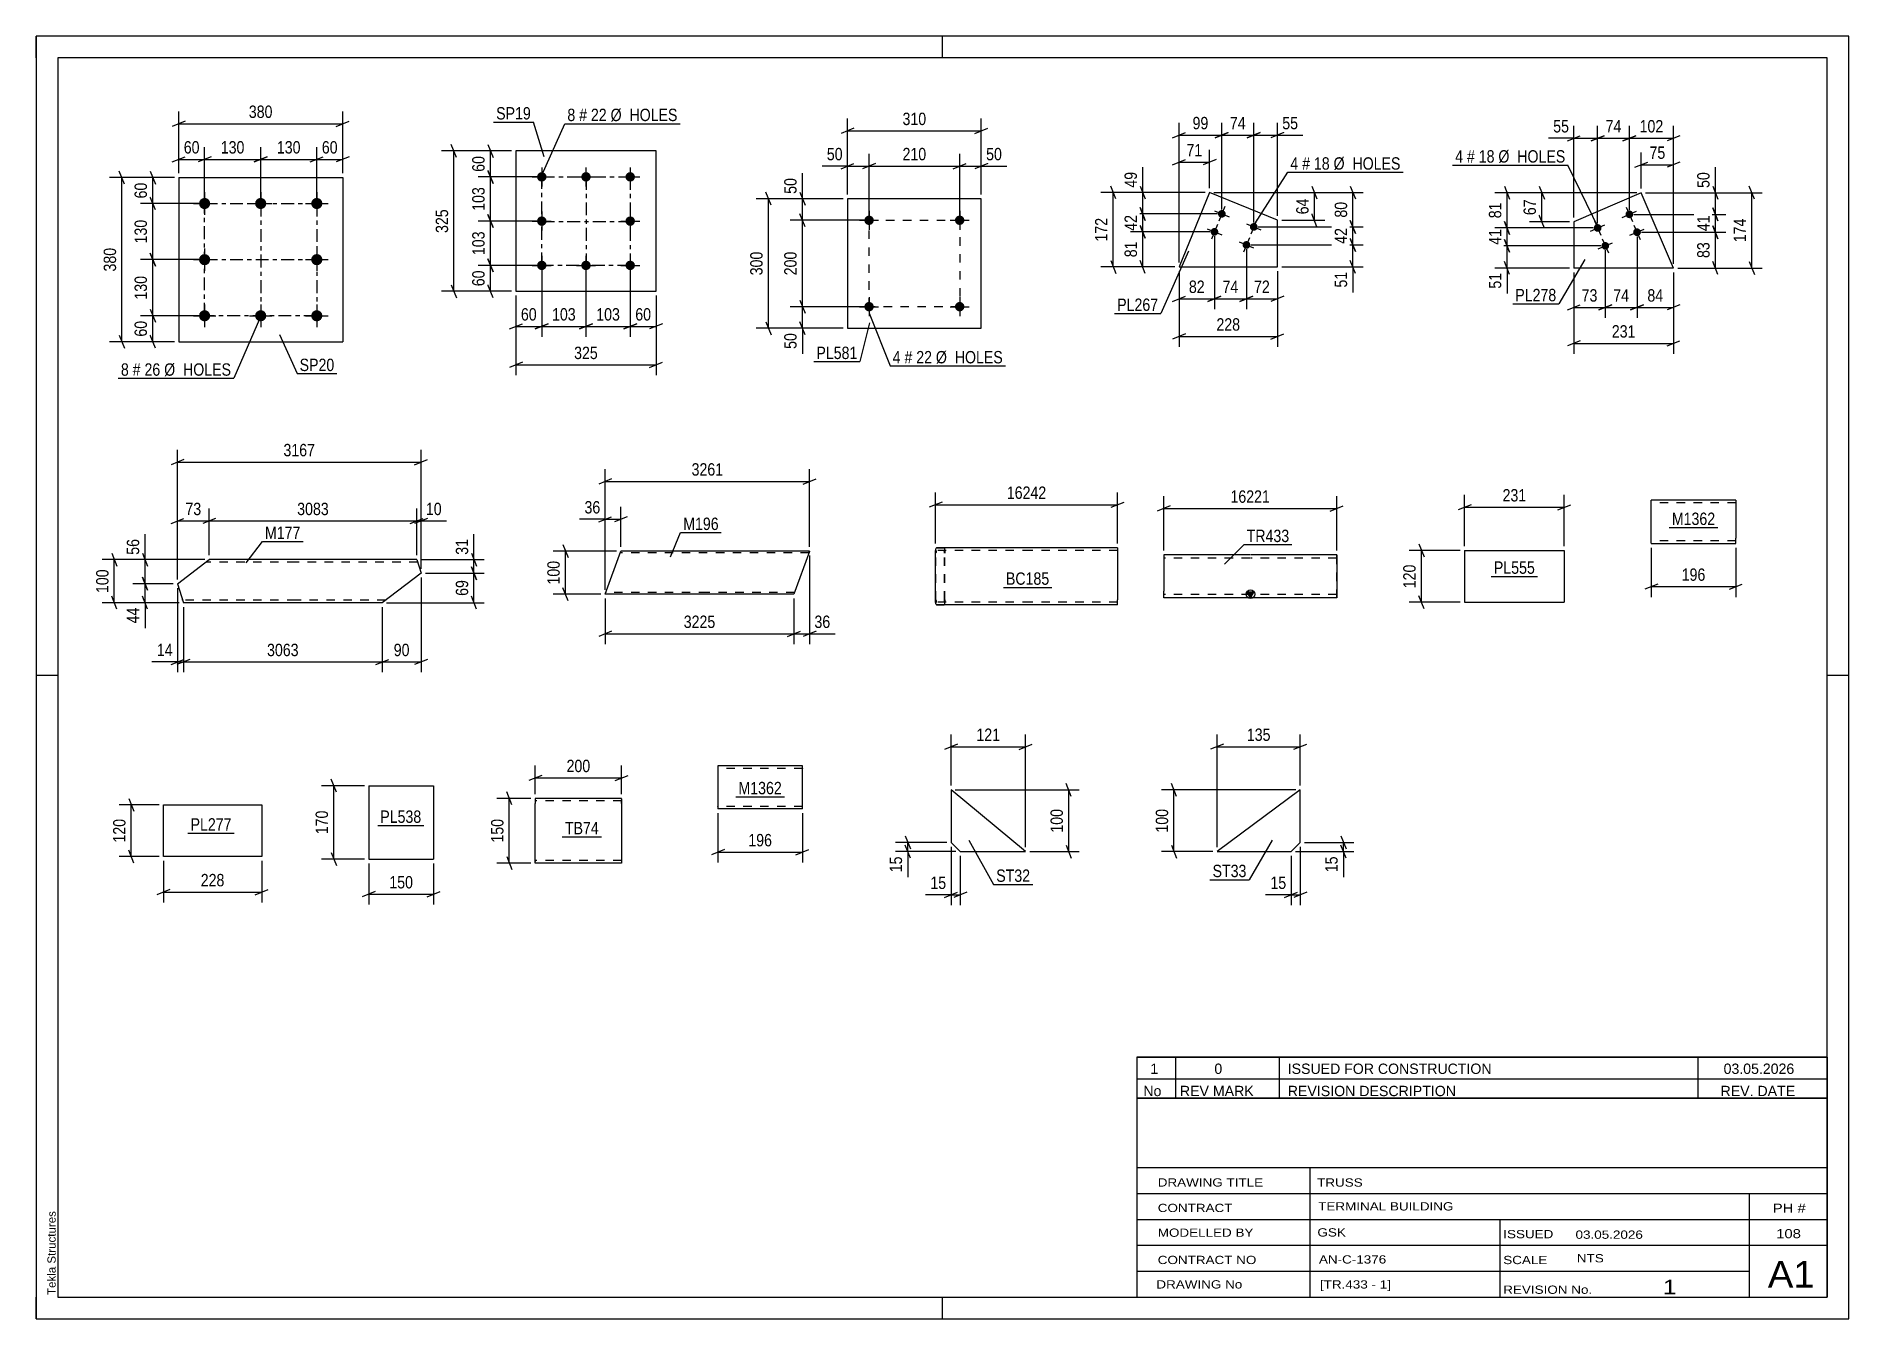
# Paper-space layout 'Layout1' of a CAD drawing. Header units: millimetres. Extents: x 0 to 420, y 0 to 297.
# The model-space entities are those that its viewports show. They can reach past a viewport. Long polylines and large blocks are cut down to what shows.
import ezdxf

# ---------------------------------------------------------------- set-up
doc = ezdxf.new("R2010")
doc.units = ezdxf.units.MM
doc.linetypes.add('DXK_LINE_DOT2', pattern=[3.9198, 1.9599, -1.9599])
doc.linetypes.add('DXK_LINE_DOT3', pattern=[5.9187, 2.979, -0.9799, 0.9799, -0.9799])
doc.layers.add('Viewport layer', color=7, linetype='Continuous', plot=False)
doc.styles.add('Arial', font='ARIAL.TTF', dxfattribs={"height": 0.2})
doc.styles.add('Arial Narrow', font='ARIALN.TTF', dxfattribs={"height": 0.2})

# ---------------------------------------------------------------- blocks, each defined once
blk = doc.blocks.new('Unknown-814185208-12829')
at = {"color": 7, "linetype": 'Continuous'}
for p, q in [((255, 51.05), (255, 5)), ((255, 51.05), (415, 51.05)), ((415, 51), (415, 5)), ((255, 35), (415, 35)), ((295.14, 35), (295.14, 5)), ((255, 29), (415, 29)), ((397, 5.05), (397, 29.05)), ((255, 23), (415, 23)), ((339.14, 23), (339.14, 5)), ((255, 17), (415, 17)), ((255, 11), (397, 11)), ((255, 5), (415, 5))]:
    blk.add_line(p, q, dxfattribs=at)
at = {"color": 7, "style": 'Arial Narrow'}
for s, height, width, p in [('DRAWING TITLE', 1.9089, 1.425378, (259.88, 30.61)), ('TRUSS', 1.909, 1.425378, (296.81, 30.59)), ('CONTRACT', 1.909, 1.425378, (259.88, 24.71)), ('TERMINAL BUILDING', 1.9089, 1.425378, (297.06, 25.07)), ('MODELLED BY', 1.9089, 1.425378, (259.88, 18.98)), ('GSK', 1.909, 1.425378, (296.88, 19.04)), ('ISSUED', 1.909, 1.425378, (339.94, 18.64)), ('03.05.2026', 1.909, 1.425378, (356.69, 18.52)), ('CONTRACT NO', 1.9089, 1.425378, (259.88, 12.66)), ('AN-C-1376', 1.909, 1.425378, (297.23, 12.78)), ('SCALE', 1.909, 1.425378, (339.94, 12.65)), ('A1', 6.204, 1.25, (401.24, 7.2)), ('DRAWING No', 1.909, 1.425378, (259.56, 7)), ('[TR.433 - 1]', 1.9089, 1.425378, (297.46, 6.99)), ('1', 3.34, 1.5, (376.91, 5.68)), ('REVISION No.', 1.9089, 1.425378, (339.94, 5.77))]:
    blk.add_text(s, height=height, dxfattribs=dict(at, width=width)).set_placement(p)
at = {"color": 7, "linetype": 'Continuous', "style": 'Arial Narrow'}
for s, height, width, p in [('PH #', 2.1, 1.42538, (402.4, 24.55)), ('108', 2.1, 1.42538, (403.19, 18.65)), ('NTS', 1.909, 1.425378, (357, 13.05))]:
    blk.add_text(s, height=height, dxfattribs=dict(at, width=width)).set_placement(p)
blk = doc.blocks.new('Unknown-814185208-1135')
at = {"color": 5, "linetype": 'Continuous'}
for p, q in [((420, 297), (0, 297)), ((0, 297), (0, 0)), ((0, 292), (0, 297)), ((210, 292), (210, 297)), ((420, 0), (420, 297)), ((415, 292), (5, 292)), ((5, 292), (5, 5)), ((415, 5), (415, 292)), ((5, 149), (0, 149)), ((420, 149), (415, 149)), ((0, 0), (0, 5)), ((5, 5), (415, 5)), ((210, 0), (210, 5)), ((0, 0), (420, 0))]:
    blk.add_line(p, q, dxfattribs=at)
at = {"color": 174, "linetype": 'Continuous', "style": 'Arial'}
blk.add_text('Tekla Structures', height=1.9102, rotation=90, dxfattribs=at).set_placement((4.5, 5.5))
blk = doc.blocks.new('Unknown-814185208-12830')
at = {"color": 7, "linetype": 'Continuous'}
for p, q in [((255, 60.55), (415, 60.55)), ((415, 60.55), (255, 60.55)), ((255, 60.55), (255, 55.55)), ((264, 60.55), (264, 55.55)), ((288, 60.55), (288, 55.55)), ((385, 60.55), (385, 55.55)), ((415, 60.55), (415, 55.55)), ((255, 55.55), (415, 55.55)), ((255, 55.55), (255, 51.05)), ((255, 55.55), (415, 55.55)), ((264, 55.55), (264, 51.05)), ((288, 55.55), (288, 51.05)), ((385, 55.55), (385, 51.05)), ((415, 55.55), (415, 51.05)), ((415, 51.05), (255, 51.05))]:
    blk.add_line(p, q, dxfattribs=at)
at = {"color": 7, "linetype": 'Continuous', "style": 'Arial Narrow'}
for s, height, width, p in [('1', 2.39, 1.196471, (258.16, 56.7)), ('0', 2.39, 1.196471, (273, 56.7)), ('ISSUED FOR CONSTRUCTION', 2.3861, 1.196471, (290, 56.7)), ('03.05.2026', 2.386, 1.196471, (391, 56.7)), ('No', 2.386, 1.2, (256.54, 51.55)), ('REV MARK', 2.386, 1.2, (265, 51.55)), ('REVISION DESCRIPTION', 2.3861, 1.2, (290, 51.55)), ('REV. DATE', 2.386, 1.2, (390.28, 51.55))]:
    blk.add_text(s, height=height, dxfattribs=dict(at, width=width)).set_placement(p)
blk = doc.blocks.new('Part-814185208-7390 - 7383')
at = {"color": 2, "linetype": 'Continuous'}
for p, q in [((371.92, 260.75), (356.3, 254.05)), ((379.39, 243.33), (371.92, 260.75)), ((356.3, 254.05), (356.3, 243.33)), ((379.39, 243.33), (356.3, 243.33))]:
    blk.add_line(p, q, dxfattribs=at)
blk = doc.blocks.new('Bolt-814185208-7385 - 7383')
at = {"linetype": 'Continuous'}
for points in [[(369.99, 256.11, -1), (368.34, 255.4, -1)], [(362.64, 252.96, -1), (360.99, 252.25, -1)], [(371.77, 251.98, -1), (370.11, 251.27, -1)], [(364.41, 248.82, -1), (362.76, 248.11, -1)]]:
    blk.add_hatch(color=1, dxfattribs=at).paths.add_polyline_path(points)
at = {"color": 1, "linetype": 'Continuous'}
for p, q in [((367.51, 255.05), (370.82, 256.47)), ((368.46, 257.41), (369.88, 254.1)), ((360.16, 251.9), (363.47, 253.31)), ((361.1, 254.26), (362.52, 250.95)), ((369.29, 250.91), (372.59, 252.33)), ((370.23, 253.28), (371.65, 249.97)), ((361.93, 247.76), (365.24, 249.18)), ((362.88, 250.12), (364.3, 246.81))]:
    blk.add_line(p, q, dxfattribs=at)
blk = doc.blocks.new('Part-814185208-6151 - 6145')
at = {"color": 2, "linetype": 'Continuous'}
for p, q in [((33.01, 264.27), (33.01, 226.27)), ((33.01, 264.27), (71.01, 264.27)), ((71.01, 264.27), (71.01, 226.27)), ((33.01, 226.27), (71.01, 226.27))]:
    blk.add_line(p, q, dxfattribs=at)
blk = doc.blocks.new('Bolt-814185208-6184 - 6145')
at = {"linetype": 'Continuous'}
for points in [[(39.01, 259.57, -1), (39.01, 256.97, -1)], [(52.01, 259.57, -1), (52.01, 256.97, -1)], [(65.01, 259.57, -1), (65.01, 256.97, -1)], [(39.01, 246.57, -1), (39.01, 243.97, -1)], [(65.01, 246.57, -1), (65.01, 243.97, -1)], [(39.01, 233.57, -1), (39.01, 230.97, -1)], [(52.01, 233.57, -1), (52.01, 230.97, -1)], [(65.01, 233.57, -1), (65.01, 230.97, -1)]]:
    blk.add_hatch(color=1, dxfattribs=at).paths.add_polyline_path(points)
at = {"color": 1, "linetype": 'Continuous'}
for p, q in [((39.01, 260.87), (39.01, 255.67)), ((52.01, 260.87), (52.01, 255.67)), ((65.01, 260.87), (65.01, 255.67)), ((36.41, 258.27), (41.61, 258.27)), ((49.41, 258.27), (54.61, 258.27)), ((62.41, 258.27), (67.61, 258.27)), ((39.01, 247.87), (39.01, 242.67)), ((65.01, 247.87), (65.01, 242.67)), ((36.41, 245.27), (41.61, 245.27)), ((62.41, 245.27), (67.61, 245.27)), ((36.41, 232.27), (41.61, 232.27)), ((39.01, 234.87), (39.01, 229.67)), ((49.41, 232.27), (54.61, 232.27)), ((52.01, 234.87), (52.01, 229.67)), ((62.41, 232.27), (67.61, 232.27)), ((65.01, 234.87), (65.01, 229.67))]:
    blk.add_line(p, q, dxfattribs=at)
blk = doc.blocks.new('Part-814185208-7108 - 7104')
at = {"color": 2, "linetype": 'Continuous'}
for p, q in [((29.47, 107.01), (29.47, 119.01)), ((29.47, 119.01), (52.25, 119.01)), ((52.25, 119.01), (52.25, 107.01)), ((52.25, 107.01), (29.47, 107.01))]:
    blk.add_line(p, q, dxfattribs=at)
blk = doc.blocks.new('Part-814185208-7139 - 7135')
at = {"color": 2, "linetype": 'Continuous'}
for p, q in [((330.98, 177.92), (330.98, 165.92)), ((330.98, 177.92), (354.07, 177.92)), ((354.07, 177.92), (354.07, 165.92)), ((330.98, 165.92), (354.07, 165.92))]:
    blk.add_line(p, q, dxfattribs=at)
blk = doc.blocks.new('Part-814185208-7172 - 7166')
at = {"color": 2, "linetype": 'Continuous'}
for p, q in [((292.91, 122.47), (273.63, 108.18)), ((292.91, 110.32), (292.91, 122.47)), ((290.77, 108.18), (292.91, 110.32)), ((273.63, 108.18), (290.77, 108.18))]:
    blk.add_line(p, q, dxfattribs=at)
blk = doc.blocks.new('Part-814185208-6084 - 6080')
at = {"color": 2, "linetype": 'Continuous'}
for p, q in [((77.06, 123.44), (77.06, 106.44)), ((77.06, 123.44), (92.06, 123.44)), ((92.06, 123.44), (92.06, 106.44)), ((77.06, 106.44), (92.06, 106.44))]:
    blk.add_line(p, q, dxfattribs=at)
blk = doc.blocks.new('Part-814185208-5861 - 5855')
at = {"color": 2, "linetype": 'Continuous'}
for p, q in [((131.83, 167.77), (135.46, 177.77)), ((155.46, 177.77), (135.46, 177.77)), ((179.2, 177.77), (155.56, 177.77)), ((179.18, 177.71), (175.56, 167.77)), ((179.2, 177.77), (179.18, 177.71)), ((155.46, 167.77), (131.83, 167.77)), ((175.56, 167.77), (155.56, 167.77))]:
    blk.add_line(p, q, dxfattribs=at)
at = {"color": 7, "linetype": 'DXK_LINE_DOT2'}
for p, q in [((155.46, 177.37), (135.32, 177.37)), ((179.06, 177.37), (155.56, 177.37)), ((179.12, 177.53), (179.2, 177.77)), ((131.98, 168.2), (131.97, 168.17)), ((131.97, 168.17), (131.98, 168.2)), ((155.46, 168.17), (131.97, 168.17)), ((131.98, 168.2), (132, 168.26)), ((132, 168.26), (131.98, 168.2)), ((175.71, 168.17), (155.56, 168.17))]:
    blk.add_line(p, q, dxfattribs=at)
blk = doc.blocks.new('Part-814185208-6588 - 6582')
at = {"color": 2, "linetype": 'Continuous'}
for p, q in [((32.73, 170.2), (40.07, 175.8)), ((60.07, 175.8), (40.07, 175.8)), ((88.18, 175.8), (60.17, 175.8)), ((89.16, 172.65), (80.17, 165.8)), ((88.18, 175.8), (89.16, 172.65)), ((32.73, 170.2), (34.1, 165.8)), ((60.07, 165.8), (34.1, 165.8)), ((80.17, 165.8), (60.17, 165.8))]:
    blk.add_line(p, q, dxfattribs=at)
at = {"color": 7, "linetype": 'DXK_LINE_DOT2'}
for p, q in [((60.07, 175.2), (39.28, 175.2)), ((88.37, 175.2), (60.17, 175.2)), ((33.9, 166.44), (33.87, 166.54)), ((33.87, 166.54), (33.9, 166.44)), ((33.9, 166.44), (33.91, 166.4)), ((33.91, 166.4), (33.9, 166.44)), ((60.07, 166.4), (33.91, 166.4)), ((80.96, 166.4), (60.17, 166.4))]:
    blk.add_line(p, q, dxfattribs=at)
blk = doc.blocks.new('Part-814185208-7260 - 7221')
at = {"color": 2, "linetype": 'Continuous'}
for p, q in [((271.88, 260.82), (264.83, 243.58)), ((287.62, 254.38), (271.88, 260.82)), ((287.62, 243.58), (287.62, 254.38)), ((264.83, 243.58), (287.62, 243.58))]:
    blk.add_line(p, q, dxfattribs=at)
blk = doc.blocks.new('Bolt-814185208-7255 - 7221')
at = {"linetype": 'Continuous'}
for points in [[(275.56, 255.53, -1), (273.89, 256.21, -1)], [(273.85, 251.37, -1), (272.19, 252.05, -1)], [(282.96, 252.51, -1), (281.29, 253.19, -1)], [(281.26, 248.34, -1), (279.59, 249.02, -1)]]:
    blk.add_hatch(color=1, dxfattribs=at).paths.add_polyline_path(points)
at = {"color": 1, "linetype": 'Continuous'}
for p, q in [((273.06, 256.56), (276.39, 255.19)), ((275.4, 257.54), (274.04, 254.21)), ((271.35, 252.39), (274.69, 251.03)), ((273.7, 253.38), (272.34, 250.04)), ((280.46, 253.53), (283.79, 252.16)), ((282.81, 254.51), (281.45, 251.18)), ((278.76, 249.36), (282.09, 248)), ((281.11, 250.35), (279.74, 247.01))]:
    blk.add_line(p, q, dxfattribs=at)
blk = doc.blocks.new('Part-814185208-6116 - 6112')
at = {"color": 2, "linetype": 'Continuous'}
for p, q in [((115.63, 120.51), (115.63, 119.31)), ((135.63, 120.51), (115.63, 120.51)), ((115.63, 106.25), (115.63, 119.31)), ((135.63, 120.42), (135.63, 120.51)), ((135.63, 120.42), (135.63, 119.31)), ((135.63, 119.31), (135.63, 105.51)), ((115.63, 105.6), (115.63, 106.25)), ((115.63, 105.51), (115.63, 105.6)), ((135.63, 105.51), (115.63, 105.51))]:
    blk.add_line(p, q, dxfattribs=at)
at = {"color": 7, "linetype": 'DXK_LINE_DOT2'}
for p, q in [((135.63, 119.91), (115.63, 119.91)), ((135.63, 119.31), (135.63, 120.16)), ((115.63, 106.25), (115.63, 105.86)), ((115.63, 106.11), (115.63, 106.16)), ((135.63, 106.11), (115.63, 106.11)), ((135.63, 106.11), (135.63, 106.16))]:
    blk.add_line(p, q, dxfattribs=at)
blk = doc.blocks.new('Part-814185208-5944 - 5938')
at = {"color": 2, "linetype": 'Continuous'}
for p, q in [((111.14, 270.44), (111.14, 237.94)), ((143.64, 270.44), (111.14, 270.44)), ((143.64, 237.94), (143.64, 270.44)), ((111.14, 237.94), (143.64, 237.94))]:
    blk.add_line(p, q, dxfattribs=at)
blk = doc.blocks.new('Bolt-814185208-5977 - 5938')
at = {"linetype": 'Continuous'}
for points in [[(117.14, 265.54, -1), (117.14, 263.34, -1)], [(127.39, 265.54, -1), (127.39, 263.34, -1)], [(137.64, 265.54, -1), (137.64, 263.34, -1)], [(117.14, 255.29, -1), (117.14, 253.09, -1)], [(137.64, 255.29, -1), (137.64, 253.09, -1)], [(117.14, 245.04, -1), (117.14, 242.84, -1)], [(127.39, 245.04, -1), (127.39, 242.84, -1)], [(137.64, 245.04, -1), (137.64, 242.84, -1)]]:
    blk.add_hatch(color=1, dxfattribs=at).paths.add_polyline_path(points)
at = {"color": 1, "linetype": 'Continuous'}
for p, q in [((117.14, 266.64), (117.14, 262.24)), ((127.39, 266.64), (127.39, 262.24)), ((137.64, 266.64), (137.64, 262.24)), ((114.94, 264.44), (119.34, 264.44)), ((125.19, 264.44), (129.59, 264.44)), ((135.44, 264.44), (139.84, 264.44)), ((117.14, 256.39), (117.14, 251.99)), ((137.64, 256.39), (137.64, 251.99)), ((114.94, 254.19), (119.34, 254.19)), ((135.44, 254.19), (139.84, 254.19)), ((114.94, 243.94), (119.34, 243.94)), ((117.14, 246.14), (117.14, 241.74)), ((125.19, 243.94), (129.59, 243.94)), ((127.39, 246.14), (127.39, 241.74)), ((135.44, 243.94), (139.84, 243.94)), ((137.64, 246.14), (137.64, 241.74))]:
    blk.add_line(p, q, dxfattribs=at)
blk = doc.blocks.new('Part-814185208-6292 - 6286')
at = {"color": 2, "linetype": 'Continuous'}
for p, q in [((229.24, 108.17), (211.97, 122.46)), ((211.97, 122.46), (211.97, 110.31)), ((211.97, 110.31), (214.11, 108.17)), ((214.11, 108.17), (229.24, 108.17))]:
    blk.add_line(p, q, dxfattribs=at)
blk = doc.blocks.new('Part-814185208-6349 - 6343')
at = {"color": 2, "linetype": 'Continuous'}
for p, q in [((208.39, 177.32), (208.41, 177.78)), ((208.39, 166.52), (208.39, 177.32)), ((208.41, 177.78), (208.45, 178.16)), ((208.45, 178.16), (208.52, 178.42)), ((208.52, 178.42), (208.59, 178.52)), ((230.46, 178.52), (208.59, 178.52)), ((250.56, 178.52), (230.56, 178.52)), ((250.56, 178.52), (250.56, 166.52)), ((208.41, 166.06), (208.39, 166.52)), ((208.45, 165.67), (208.41, 166.06)), ((208.52, 165.41), (208.45, 165.67)), ((208.59, 165.32), (208.52, 165.41)), ((230.46, 165.32), (208.59, 165.32)), ((250.56, 165.32), (230.56, 165.32)), ((250.56, 165.32), (250.56, 166.52))]:
    blk.add_line(p, q, dxfattribs=at)
at = {"color": 7, "linetype": 'DXK_LINE_DOT2'}
for p, q in [((208.5, 177.55), (208.49, 177.32)), ((208.49, 166.52), (208.49, 177.32)), ((208.52, 177.74), (208.5, 177.55)), ((208.55, 177.87), (208.52, 177.74)), ((208.59, 177.92), (208.55, 177.87)), ((208.59, 178.52), (210.36, 178.52)), ((230.46, 177.92), (208.59, 177.92)), ((210.36, 178.52), (210.44, 178.42)), ((210.4, 177.87), (210.36, 177.92)), ((210.42, 177.78), (210.4, 177.87)), ((210.43, 177.74), (210.42, 177.78)), ((210.45, 177.55), (210.43, 177.74)), ((210.44, 178.42), (210.5, 178.16)), ((210.46, 177.32), (210.45, 177.55)), ((210.46, 166.52), (210.46, 177.32)), ((210.5, 178.16), (210.54, 177.78)), ((210.54, 177.78), (210.56, 177.32)), ((210.56, 166.52), (210.56, 177.32)), ((250.56, 177.92), (230.56, 177.92)), ((208.49, 166.52), (208.5, 166.29)), ((208.5, 166.29), (208.52, 166.09)), ((208.52, 166.09), (208.55, 165.96)), ((208.55, 165.96), (208.59, 165.92)), ((230.46, 165.92), (208.59, 165.92)), ((208.59, 165.32), (210.36, 165.32)), ((210.36, 165.92), (210.4, 165.96)), ((210.44, 165.41), (210.36, 165.32)), ((210.4, 165.96), (210.43, 166.09)), ((210.43, 166.09), (210.45, 166.29)), ((210.5, 165.67), (210.44, 165.41)), ((210.45, 166.29), (210.46, 166.52)), ((210.54, 166.06), (210.5, 165.67)), ((210.56, 166.52), (210.54, 166.06)), ((250.56, 165.92), (230.56, 165.92)), ((250.56, 165.92), (250.56, 166.29)), ((250.56, 165.96), (250.56, 165.92))]:
    blk.add_line(p, q, dxfattribs=at)
blk = doc.blocks.new('Part-814185208-1933 - 1925')
at = {"linetype": 'Continuous'}
blk.add_hatch(color=2, dxfattribs=at).paths.add_polyline_path([(281.35, 166.92), (280.55, 168.32), (282.15, 168.32)])
at = {"color": 2, "linetype": 'Continuous'}
for p, q in [((281.25, 176.92), (261.25, 176.92)), ((261.25, 176.92), (261.25, 168.52)), ((301.35, 176.92), (281.35, 176.92)), ((301.35, 176.92), (301.35, 176.92)), ((301.35, 176.92), (301.35, 166.92)), ((261.25, 167.38), (261.25, 168.52)), ((281.35, 166.92), (280.55, 168.32)), ((280.55, 168.32), (282.15, 168.32)), ((282.15, 168.32), (281.35, 166.92)), ((261.25, 166.92), (261.25, 167.38)), ((281.25, 166.92), (261.25, 166.92)), ((301.35, 166.92), (281.35, 166.92)), ((301.35, 166.92), (301.35, 166.92))]:
    blk.add_line(p, q, dxfattribs=at)
at = {"color": 7, "linetype": 'DXK_LINE_DOT2'}
for p, q in [((261.25, 176.79), (261.25, 175.32)), ((301.35, 166.92), (301.35, 176.92)), ((281.25, 176.12), (261.25, 176.12)), ((301.35, 176.12), (281.35, 176.12)), ((301.35, 176.12), (301.35, 176.12)), ((261.25, 167.78), (261.25, 168.52)), ((301.35, 168.21), (301.35, 168.52)), ((261.25, 167.72), (261.25, 167.78)), ((261.25, 167.72), (261.25, 167.78)), ((261.25, 167.38), (261.25, 167.78)), ((281.25, 167.72), (261.25, 167.72)), ((301.35, 167.72), (281.35, 167.72)), ((301.35, 167.78), (301.35, 167.9)), ((301.35, 167.72), (301.35, 167.78)), ((301.35, 167.72), (301.35, 167.72))]:
    blk.add_line(p, q, dxfattribs=at)
at = {"color": 2, "linetype": 'Continuous'}
blk.add_circle((281.35, 167.82), 1, dxfattribs=at)
blk = doc.blocks.new('Part-814185208-6857 - 6853')
at = {"color": 2, "linetype": 'Continuous'}
for p, q in [((393.84, 189.54), (374.23, 189.54)), ((374.23, 179.63), (374.23, 189.54)), ((393.84, 189.54), (393.84, 180.74)), ((393.84, 179.54), (393.84, 180.74)), ((374.23, 179.63), (374.23, 179.54)), ((374.23, 179.54), (393.84, 179.54))]:
    blk.add_line(p, q, dxfattribs=at)
at = {"color": 7, "linetype": 'DXK_LINE_DOT2'}
for p, q in [((393.84, 188.94), (374.23, 188.94)), ((374.23, 180.14), (374.23, 180.19)), ((393.84, 180.14), (374.23, 180.14)), ((393.84, 180.19), (393.84, 180.51)), ((393.84, 180.14), (393.84, 180.19))]:
    blk.add_line(p, q, dxfattribs=at)
blk = doc.blocks.new('Bolt-814185208-6907 - 6873')
at = {"linetype": 'Continuous'}
for points in [[(194.08, 254.38, -1), (191.88, 254.38, -1)], [(215.08, 254.38, -1), (212.88, 254.38, -1)]]:
    blk.add_hatch(color=1, dxfattribs=at).paths.add_polyline_path(points)
at = {"color": 1, "linetype": 'Continuous'}
for p, q in [((192.98, 256.58), (192.98, 252.18)), ((213.98, 256.58), (213.98, 252.18)), ((190.78, 254.38), (195.18, 254.38)), ((211.78, 254.38), (216.18, 254.38))]:
    blk.add_line(p, q, dxfattribs=at)
blk = doc.blocks.new('Bolt-814185208-6912 - 6873')
at = {"linetype": 'Continuous'}
for points in [[(194.08, 234.38, -1), (191.88, 234.38, -1)], [(215.08, 234.38, -1), (212.88, 234.38, -1)]]:
    blk.add_hatch(color=1, dxfattribs=at).paths.add_polyline_path(points)
at = {"color": 1, "linetype": 'Continuous'}
for p, q in [((192.98, 236.58), (192.98, 232.18)), ((213.98, 236.58), (213.98, 232.18)), ((190.78, 234.38), (195.18, 234.38)), ((211.78, 234.38), (216.18, 234.38))]:
    blk.add_line(p, q, dxfattribs=at)
blk = doc.blocks.new('Part-814185208-6917 - 6873')
at = {"color": 2, "linetype": 'Continuous'}
for p, q in [((218.98, 259.38), (187.98, 259.38)), ((187.98, 259.38), (187.98, 229.38)), ((218.98, 229.38), (218.98, 259.38)), ((187.98, 229.38), (218.98, 229.38))]:
    blk.add_line(p, q, dxfattribs=at)
blk = doc.blocks.new('Part-814185208-7087 - 7083')
at = {"color": 2, "linetype": 'Continuous'}
for p, q in [((177.55, 128.05), (157.95, 128.05)), ((157.95, 128.05), (157.95, 118.05)), ((177.55, 118.05), (177.55, 128.05)), ((177.55, 118.05), (157.95, 118.05))]:
    blk.add_line(p, q, dxfattribs=at)
at = {"color": 7, "linetype": 'DXK_LINE_DOT2'}
for p, q in [((177.55, 127.45), (157.95, 127.45)), ((177.55, 127.4), (177.55, 127.45)), ((177.55, 127.45), (177.55, 127.4)), ((177.55, 127.31), (177.55, 127.4)), ((177.55, 127.4), (177.55, 127.31)), ((157.95, 118.65), (157.95, 118.69)), ((177.55, 118.65), (157.95, 118.65))]:
    blk.add_line(p, q, dxfattribs=at)
blk = doc.blocks.new('Rectangle-814185208-6271 - 6145')
at = {"color": 1, "linetype": 'DXK_LINE_DOT3'}
blk.add_lwpolyline([(39.01, 258.27), (65.01, 258.27), (65.01, 232.27), (39.01, 232.27), (39.01, 258.27)], close=True, dxfattribs=at)
blk = doc.blocks.new('Rectangle-814185208-6065 - 5938')
at = {"color": 1, "linetype": 'DXK_LINE_DOT3'}
blk.add_lwpolyline([(117.14, 264.44), (137.64, 264.44), (137.64, 243.94), (117.14, 243.94), (117.14, 264.44)], close=True, dxfattribs=at)
blk = doc.blocks.new('Rectangle-814185208-7026 - 6873')
at = {"color": 1, "linetype": 'DXK_LINE_DOT2'}
blk.add_lwpolyline([(192.98, 254.38), (213.98, 254.38), (213.98, 234.38), (192.98, 234.38), (192.98, 254.38)], close=True, dxfattribs=at)
blk = doc.blocks.new('Line-814185208-6264 - 6145')
at = {"color": 1, "linetype": 'DXK_LINE_DOT3'}
blk.add_line((52.01, 258.27), (52.01, 232.27), dxfattribs=at)
blk = doc.blocks.new('Line-814185208-6058 - 5938')
at = {"color": 1, "linetype": 'DXK_LINE_DOT3'}
blk.add_line((127.44, 264.44), (127.44, 243.94), dxfattribs=at)
blk = doc.blocks.new('Line-814185208-6257 - 6145')
at = {"color": 1, "linetype": 'DXK_LINE_DOT3'}
blk.add_line((39.01, 245.27), (65.01, 245.27), dxfattribs=at)
blk = doc.blocks.new('Line-814185208-6050 - 5938')
at = {"color": 1, "linetype": 'DXK_LINE_DOT3'}
blk.add_line((117.14, 254.14), (137.64, 254.14), dxfattribs=at)
blk = doc.blocks.new('StraightDimension-814185208-7406 - 7383')
at = {"color": 7, "linetype": 'Continuous'}
for p, q in [((372.92, 260.75), (391.49, 260.75)), ((388.49, 262.25), (389.69, 259.25)), ((389.09, 255.76), (389.09, 260.75)), ((389.69, 254.26), (388.49, 257.26)), ((370.17, 255.76), (391.49, 255.76))]:
    blk.add_line(p, q, dxfattribs=at)
at = {"color": 0}
blk.add_wipeout([(388.34, 266.13), (384.14, 266.13), (384.14, 261.27), (388.34, 261.27)], dxfattribs=at)
at = {"color": 7, "linetype": 'Continuous'}
blk.add_line((389.09, 260.75), (389.09, 266.65), dxfattribs=at)
blk.add_line((389.09, 260.75), (389.09, 266.65), dxfattribs=at)
at = {"color": 3, "style": 'Arial Narrow'}
blk.add_text('50', height=2.863, rotation=90.0002, dxfattribs=at).set_placement((387.74, 261.87))
blk = doc.blocks.new('StraightDimension-814185208-7398 - 7383')
at = {"color": 7, "linetype": 'Continuous'}
for p, q in [((388.49, 257.26), (389.69, 254.26)), ((370.17, 255.76), (391.49, 255.76)), ((389.69, 250.12), (388.49, 253.12)), ((389.09, 251.62), (389.09, 255.76)), ((371.94, 251.62), (391.49, 251.62))]:
    blk.add_line(p, q, dxfattribs=at)
at = {"color": 0}
blk.add_wipeout([(388.34, 256.12), (384.14, 256.12), (384.14, 251.26), (388.34, 251.26)], dxfattribs=at)
at = {"color": 3, "style": 'Arial Narrow'}
blk.add_text('41', height=2.863, rotation=90.0002, dxfattribs=at).set_placement((387.74, 251.86))
blk = doc.blocks.new('StraightDimension-814185208-7392 - 7383')
at = {"color": 7, "linetype": 'Continuous'}
for p, q in [((388.49, 253.12), (389.69, 250.12)), ((371.94, 251.62), (391.49, 251.62)), ((389.09, 243.33), (389.09, 251.62)), ((389.69, 241.83), (388.49, 244.83)), ((380.39, 243.33), (391.49, 243.33))]:
    blk.add_line(p, q, dxfattribs=at)
at = {"color": 0}
blk.add_wipeout([(388.34, 249.91), (384.14, 249.91), (384.14, 245.05), (388.34, 245.05)], dxfattribs=at)
at = {"color": 3, "style": 'Arial Narrow'}
blk.add_text('83', height=2.863, rotation=90.0002, dxfattribs=at).set_placement((387.74, 245.65))
blk = doc.blocks.new('StraightDimension-814185208-7415 - 7383')
at = {"color": 7, "linetype": 'Continuous'}
for p, q in [((354.8, 272.78), (357.8, 273.98)), ((356.3, 255.05), (356.3, 276.23)), ((356.3, 273.38), (361.81, 273.38)), ((363.31, 273.98), (360.31, 272.78)), ((361.81, 253.61), (361.81, 276.23))]:
    blk.add_line(p, q, dxfattribs=at)
at = {"color": 0}
blk.add_wipeout([(355.77, 274.13), (355.77, 278.33), (350.92, 278.33), (350.92, 274.13)], dxfattribs=at)
at = {"color": 7, "linetype": 'Continuous'}
blk.add_line((356.3, 273.38), (350.39, 273.38), dxfattribs=at)
blk.add_line((356.3, 273.38), (350.39, 273.38), dxfattribs=at)
at = {"color": 3, "style": 'Arial Narrow'}
blk.add_text('55', height=2.863, dxfattribs=at).set_placement((351.52, 274.73))
blk = doc.blocks.new('StraightDimension-814185208-7425 - 7383')
at = {"color": 7, "linetype": 'Continuous'}
for p, q in [((367.67, 272.78), (370.67, 273.98)), ((369.17, 256.76), (369.17, 276.23)), ((369.17, 273.38), (379.39, 273.38)), ((380.89, 273.98), (377.89, 272.78)), ((379.39, 244.33), (379.39, 276.23))]:
    blk.add_line(p, q, dxfattribs=at)
at = {"color": 0}
blk.add_wipeout([(377.62, 274.13), (377.62, 278.33), (370.94, 278.33), (370.94, 274.13)], dxfattribs=at)
at = {"color": 3, "style": 'Arial Narrow'}
blk.add_text('102', height=2.863, dxfattribs=at).set_placement((371.54, 274.73))
blk = doc.blocks.new('StraightDimension-814185208-7433 - 7383')
at = {"color": 7, "linetype": 'Continuous'}
for p, q in [((360.31, 272.78), (363.31, 273.98)), ((361.81, 253.61), (361.81, 276.23)), ((361.81, 273.38), (369.17, 273.38)), ((370.67, 273.98), (367.67, 272.78)), ((369.17, 256.76), (369.17, 276.23))]:
    blk.add_line(p, q, dxfattribs=at)
at = {"color": 0}
blk.add_wipeout([(367.92, 274.13), (367.92, 278.33), (363.06, 278.33), (363.06, 274.13)], dxfattribs=at)
at = {"color": 3, "style": 'Arial Narrow'}
blk.add_text('74', height=2.863, dxfattribs=at).set_placement((363.66, 274.73))
blk = doc.blocks.new('StraightDimension-814185208-7444 - 7383')
at = {"color": 7, "linetype": 'Continuous'}
for p, q in [((362.59, 248.47), (337.97, 248.47)), ((340.22, 249.97), (341.42, 246.97)), ((340.82, 243.33), (340.82, 248.47)), ((341.42, 241.83), (340.22, 244.83)), ((355.3, 243.33), (337.97, 243.33))]:
    blk.add_line(p, q, dxfattribs=at)
at = {"color": 0}
blk.add_wipeout([(340.07, 242.81), (335.87, 242.81), (335.87, 237.95), (340.07, 237.95)], dxfattribs=at)
at = {"color": 7, "linetype": 'Continuous'}
blk.add_line((340.82, 243.33), (340.82, 237.43), dxfattribs=at)
blk.add_line((340.82, 243.33), (340.82, 237.43), dxfattribs=at)
at = {"color": 3, "style": 'Arial Narrow'}
blk.add_text('51', height=2.863, rotation=90.0002, dxfattribs=at).set_placement((339.47, 238.55))
blk = doc.blocks.new('StraightDimension-814185208-7450 - 7383')
at = {"color": 7, "linetype": 'Continuous'}
for p, q in [((360.81, 252.61), (337.97, 252.61)), ((340.22, 254.11), (341.42, 251.11)), ((340.82, 248.47), (340.82, 252.61)), ((362.59, 248.47), (337.97, 248.47)), ((341.42, 246.97), (340.22, 249.97))]:
    blk.add_line(p, q, dxfattribs=at)
at = {"color": 0}
blk.add_wipeout([(340.07, 252.97), (335.87, 252.97), (335.87, 248.11), (340.07, 248.11)], dxfattribs=at)
at = {"color": 3, "style": 'Arial Narrow'}
blk.add_text('41', height=2.863, rotation=90.0002, dxfattribs=at).set_placement((339.47, 248.71))
blk = doc.blocks.new('StraightDimension-814185208-7458 - 7383')
at = {"color": 7, "linetype": 'Continuous'}
for p, q in [((370.92, 260.75), (337.97, 260.75)), ((340.22, 262.25), (341.42, 259.25)), ((340.82, 252.61), (340.82, 260.75)), ((360.81, 252.61), (337.97, 252.61)), ((341.42, 251.11), (340.22, 254.11))]:
    blk.add_line(p, q, dxfattribs=at)
at = {"color": 0}
blk.add_wipeout([(340.07, 259.1), (335.87, 259.1), (335.87, 254.25), (340.07, 254.25)], dxfattribs=at)
at = {"color": 3, "style": 'Arial Narrow'}
blk.add_text('81', height=2.863, rotation=90.0002, dxfattribs=at).set_placement((339.47, 254.85))
blk = doc.blocks.new('StraightDimension-814185208-7467 - 7383')
at = {"color": 7, "linetype": 'Continuous'}
for p, q in [((363.59, 247.47), (363.59, 231.81)), ((356.3, 242.33), (356.3, 231.81)), ((354.8, 233.61), (357.8, 234.81)), ((356.3, 234.21), (363.59, 234.21)), ((365.09, 234.81), (362.09, 233.61))]:
    blk.add_line(p, q, dxfattribs=at)
at = {"color": 0}
blk.add_wipeout([(362.37, 234.96), (362.37, 239.16), (357.51, 239.16), (357.51, 234.96)], dxfattribs=at)
at = {"color": 3, "style": 'Arial Narrow'}
blk.add_text('73', height=2.863, dxfattribs=at).set_placement((358.11, 235.56))
blk = doc.blocks.new('StraightDimension-814185208-7473 - 7383')
at = {"color": 7, "linetype": 'Continuous'}
for p, q in [((370.94, 250.62), (370.94, 231.81)), ((363.59, 247.47), (363.59, 231.81)), ((362.09, 233.61), (365.09, 234.81)), ((363.59, 234.21), (370.94, 234.21)), ((372.44, 234.81), (369.44, 233.61))]:
    blk.add_line(p, q, dxfattribs=at)
at = {"color": 0}
blk.add_wipeout([(369.69, 234.96), (369.69, 239.16), (364.84, 239.16), (364.84, 234.96)], dxfattribs=at)
at = {"color": 3, "style": 'Arial Narrow'}
blk.add_text('74', height=2.863, dxfattribs=at).set_placement((365.44, 235.56))
blk = doc.blocks.new('StraightDimension-814185208-7481 - 7383')
at = {"color": 7, "linetype": 'Continuous'}
for p, q in [((370.94, 250.62), (370.94, 231.81)), ((379.39, 242.33), (379.39, 231.81)), ((369.44, 233.61), (372.44, 234.81)), ((370.94, 234.21), (379.39, 234.21)), ((380.89, 234.81), (377.89, 233.61))]:
    blk.add_line(p, q, dxfattribs=at)
at = {"color": 0}
blk.add_wipeout([(377.59, 234.96), (377.59, 239.16), (372.74, 239.16), (372.74, 234.96)], dxfattribs=at)
at = {"color": 3, "style": 'Arial Narrow'}
blk.add_text('84', height=2.863, dxfattribs=at).set_placement((373.34, 235.56))
blk = doc.blocks.new('StraightDimension-814185208-7488 - 7383')
at = {"color": 7, "linetype": 'Continuous'}
for p, q in [((372.92, 260.75), (399.94, 260.75)), ((398.14, 259.25), (396.94, 262.25)), ((397.54, 243.33), (397.54, 260.75)), ((396.94, 244.83), (398.14, 241.83)), ((380.39, 243.33), (399.94, 243.33))]:
    blk.add_line(p, q, dxfattribs=at)
at = {"color": 0}
blk.add_wipeout([(396.79, 255.38), (392.59, 255.38), (392.59, 248.7), (396.79, 248.7)], dxfattribs=at)
at = {"color": 3, "style": 'Arial Narrow'}
blk.add_text('174', height=2.863, rotation=90.0002, dxfattribs=at).set_placement((396.19, 249.3))
blk = doc.blocks.new('StraightDimension-814185208-7495 - 7383')
at = {"color": 7, "linetype": 'Continuous'}
for p, q in [((370.92, 260.75), (346.01, 260.75)), ((348.26, 262.25), (349.46, 259.25)), ((348.86, 254.05), (348.86, 260.75)), ((355.3, 254.05), (346.01, 254.05)), ((349.46, 252.55), (348.26, 255.55))]:
    blk.add_line(p, q, dxfattribs=at)
at = {"color": 0}
blk.add_wipeout([(348.11, 259.83), (343.91, 259.83), (343.91, 254.97), (348.11, 254.97)], dxfattribs=at)
at = {"color": 3, "style": 'Arial Narrow'}
blk.add_text('67', height=2.863, rotation=90.0002, dxfattribs=at).set_placement((347.51, 255.57))
blk = doc.blocks.new('StraightDimension-814185208-7504 - 7383')
at = {"color": 7, "linetype": 'Continuous'}
for p, q in [((356.3, 242.33), (356.3, 223.48)), ((379.39, 242.33), (379.39, 223.48)), ((357.8, 226.48), (354.8, 225.28)), ((356.3, 225.88), (379.39, 225.88)), ((377.89, 225.28), (380.89, 226.48))]:
    blk.add_line(p, q, dxfattribs=at)
at = {"color": 0}
blk.add_wipeout([(371.19, 226.63), (371.19, 230.83), (364.5, 230.83), (364.5, 226.63)], dxfattribs=at)
at = {"color": 3, "style": 'Arial Narrow'}
blk.add_text('231', height=2.863, dxfattribs=at).set_placement((365.1, 227.23))
blk = doc.blocks.new('StraightDimension-814185208-7509 - 7383')
at = {"color": 7, "linetype": 'Continuous'}
for p, q in [((371.92, 261.75), (371.92, 270.11)), ((379.39, 244.33), (379.39, 270.11)), ((370.42, 266.66), (373.42, 267.86)), ((371.92, 267.26), (379.39, 267.26)), ((380.89, 267.86), (377.89, 266.66))]:
    blk.add_line(p, q, dxfattribs=at)
at = {"color": 0}
blk.add_wipeout([(378.08, 268.01), (378.08, 272.21), (373.23, 272.21), (373.23, 268.01)], dxfattribs=at)
at = {"color": 3, "style": 'Arial Narrow'}
blk.add_text('75', height=2.863, dxfattribs=at).set_placement((373.83, 268.61))
blk = doc.blocks.new('StraightDimension-814185208-6186 - 6145')
at = {"color": 7, "linetype": 'Continuous'}
for p, q in [((34.51, 277.34), (31.51, 276.14)), ((33.01, 265.27), (33.01, 279.59)), ((69.51, 276.14), (72.51, 277.34)), ((71.01, 265.27), (71.01, 279.59)), ((33.01, 276.74), (71.01, 276.74))]:
    blk.add_line(p, q, dxfattribs=at)
at = {"color": 0}
blk.add_wipeout([(55.35, 277.49), (55.35, 281.69), (48.66, 281.69), (48.66, 277.49)], dxfattribs=at)
at = {"color": 3, "style": 'Arial Narrow'}
blk.add_text('380', height=2.863, dxfattribs=at).set_placement((49.26, 278.09))
blk = doc.blocks.new('StraightDimension-814185208-6207 - 6145')
at = {"color": 7, "linetype": 'Continuous'}
for p, q in [((31.51, 267.9), (34.51, 269.1)), ((33.01, 265.27), (33.01, 271.35)), ((40.51, 269.1), (37.51, 267.9)), ((39.01, 259.27), (39.01, 271.35)), ((33.01, 268.5), (39.01, 268.5))]:
    blk.add_line(p, q, dxfattribs=at)
at = {"color": 0}
blk.add_wipeout([(38.43, 269.25), (38.43, 273.45), (33.58, 273.45), (33.58, 269.25)], dxfattribs=at)
at = {"color": 3, "style": 'Arial Narrow'}
blk.add_text('60', height=2.863, dxfattribs=at).set_placement((34.18, 269.85))
blk = doc.blocks.new('StraightDimension-814185208-11299 - 6145')
at = {"color": 7, "linetype": 'Continuous'}
for p, q in [((38.01, 245.27), (24.15, 245.27)), ((27.6, 243.77), (26.4, 246.77)), ((27, 232.27), (27, 245.27)), ((38.01, 232.27), (24.15, 232.27)), ((26.4, 233.77), (27.6, 230.77))]:
    blk.add_line(p, q, dxfattribs=at)
at = {"color": 0}
blk.add_wipeout([(26.25, 242.11), (22.05, 242.11), (22.05, 235.42), (26.25, 235.42)], dxfattribs=at)
at = {"color": 3, "style": 'Arial Narrow'}
blk.add_text('130', height=2.863, rotation=90.0002, dxfattribs=at).set_placement((25.65, 236.02))
blk = doc.blocks.new('StraightDimension-814185208-6197 - 6145')
at = {"color": 7, "linetype": 'Continuous'}
for p, q in [((63.51, 267.9), (66.51, 269.1)), ((65.01, 259.27), (65.01, 271.35)), ((72.51, 269.1), (69.51, 267.9)), ((71.01, 265.27), (71.01, 271.35)), ((65.01, 268.5), (71.01, 268.5))]:
    blk.add_line(p, q, dxfattribs=at)
at = {"color": 0}
blk.add_wipeout([(70.43, 269.25), (70.43, 273.45), (65.58, 273.45), (65.58, 269.25)], dxfattribs=at)
at = {"color": 3, "style": 'Arial Narrow'}
blk.add_text('60', height=2.863, dxfattribs=at).set_placement((66.18, 269.85))
blk = doc.blocks.new('StraightDimension-814185208-6222 - 6145')
at = {"color": 7, "linetype": 'Continuous'}
for p, q in [((20.44, 262.77), (19.24, 265.77)), ((32.01, 264.27), (16.99, 264.27)), ((19.84, 226.27), (19.84, 264.27)), ((19.24, 227.77), (20.44, 224.77)), ((32.01, 226.27), (16.99, 226.27))]:
    blk.add_line(p, q, dxfattribs=at)
at = {"color": 0}
blk.add_wipeout([(19.09, 248.61), (14.89, 248.61), (14.89, 241.92), (19.09, 241.92)], dxfattribs=at)
at = {"color": 3, "style": 'Arial Narrow'}
blk.add_text('380', height=2.863, rotation=90.0002, dxfattribs=at).set_placement((18.49, 242.52))
blk = doc.blocks.new('StraightDimension-814185208-11301 - 6145')
at = {"color": 7, "linetype": 'Continuous'}
for p, q in [((38.01, 258.27), (24.15, 258.27)), ((27.6, 256.77), (26.4, 259.77)), ((27, 245.27), (27, 258.27)), ((38.01, 245.27), (24.15, 245.27)), ((26.4, 246.77), (27.6, 243.77))]:
    blk.add_line(p, q, dxfattribs=at)
at = {"color": 0}
blk.add_wipeout([(26.25, 255.11), (22.05, 255.11), (22.05, 248.42), (26.25, 248.42)], dxfattribs=at)
at = {"color": 3, "style": 'Arial Narrow'}
blk.add_text('130', height=2.863, rotation=90.0002, dxfattribs=at).set_placement((25.65, 249.02))
blk = doc.blocks.new('StraightDimension-814185208-6233 - 6145')
at = {"color": 7, "linetype": 'Continuous'}
for p, q in [((26.4, 265.77), (27.6, 262.77)), ((32.01, 264.27), (24.15, 264.27)), ((27, 258.27), (27, 264.27)), ((38.01, 258.27), (24.15, 258.27)), ((27.6, 256.77), (26.4, 259.77))]:
    blk.add_line(p, q, dxfattribs=at)
at = {"color": 0}
blk.add_wipeout([(26.25, 263.69), (22.05, 263.69), (22.05, 258.84), (26.25, 258.84)], dxfattribs=at)
at = {"color": 3, "style": 'Arial Narrow'}
blk.add_text('60', height=2.863, rotation=90.0002, dxfattribs=at).set_placement((25.65, 259.44))
blk = doc.blocks.new('StraightDimension-814185208-6243 - 6145')
at = {"color": 7, "linetype": 'Continuous'}
for p, q in [((38.01, 232.27), (24.15, 232.27)), ((26.4, 233.77), (27.6, 230.77)), ((27, 226.27), (27, 232.27)), ((27.6, 224.77), (26.4, 227.77)), ((32.01, 226.27), (24.15, 226.27))]:
    blk.add_line(p, q, dxfattribs=at)
at = {"color": 0}
blk.add_wipeout([(26.25, 231.69), (22.05, 231.69), (22.05, 226.84), (26.25, 226.84)], dxfattribs=at)
at = {"color": 3, "style": 'Arial Narrow'}
blk.add_text('60', height=2.863, rotation=90.0002, dxfattribs=at).set_placement((25.65, 227.44))
blk = doc.blocks.new('StraightDimension-814185208-11277 - 6145')
at = {"color": 7, "linetype": 'Continuous'}
for p, q in [((40.51, 269.1), (37.51, 267.9)), ((39.01, 259.27), (39.01, 271.35)), ((50.51, 267.9), (53.51, 269.1)), ((52.01, 259.27), (52.01, 271.35)), ((39.01, 268.5), (52.01, 268.5))]:
    blk.add_line(p, q, dxfattribs=at)
at = {"color": 0}
blk.add_wipeout([(48.85, 269.25), (48.85, 273.45), (42.16, 273.45), (42.16, 269.25)], dxfattribs=at)
at = {"color": 3, "style": 'Arial Narrow'}
blk.add_text('130', height=2.863, dxfattribs=at).set_placement((42.76, 269.85))
blk = doc.blocks.new('StraightDimension-814185208-11279 - 6145')
at = {"color": 7, "linetype": 'Continuous'}
for p, q in [((53.51, 269.1), (50.51, 267.9)), ((52.01, 259.27), (52.01, 271.35)), ((63.51, 267.9), (66.51, 269.1)), ((65.01, 259.27), (65.01, 271.35)), ((52.01, 268.5), (65.01, 268.5))]:
    blk.add_line(p, q, dxfattribs=at)
at = {"color": 0}
blk.add_wipeout([(61.85, 269.25), (61.85, 273.45), (55.16, 273.45), (55.16, 269.25)], dxfattribs=at)
at = {"color": 3, "style": 'Arial Narrow'}
blk.add_text('130', height=2.863, dxfattribs=at).set_placement((55.76, 269.85))
blk = doc.blocks.new('StraightDimension-814185208-7110 - 7104')
at = {"color": 7, "linetype": 'Continuous'}
for p, q in [((29.47, 106.01), (29.47, 96.39)), ((52.25, 106.01), (52.25, 96.39)), ((30.97, 99.39), (27.97, 98.19)), ((29.47, 98.79), (52.25, 98.79)), ((50.75, 98.19), (53.75, 99.39))]:
    blk.add_line(p, q, dxfattribs=at)
at = {"color": 0}
blk.add_wipeout([(44.2, 99.54), (44.2, 103.74), (37.52, 103.74), (37.52, 99.54)], dxfattribs=at)
at = {"color": 3, "style": 'Arial Narrow'}
blk.add_text('228', height=2.863, dxfattribs=at).set_placement((38.12, 100.14))
blk = doc.blocks.new('StraightDimension-814185208-7121 - 7104')
at = {"color": 7, "linetype": 'Continuous'}
for p, q in [((28.47, 119.01), (19.18, 119.01)), ((21.43, 120.51), (22.63, 117.51)), ((22.03, 107.01), (22.03, 119.01)), ((28.47, 107.01), (19.18, 107.01)), ((22.63, 105.51), (21.43, 108.51))]:
    blk.add_line(p, q, dxfattribs=at)
at = {"color": 0}
blk.add_wipeout([(21.28, 116.35), (17.08, 116.35), (17.08, 109.67), (21.28, 109.67)], dxfattribs=at)
at = {"color": 3, "style": 'Arial Narrow'}
blk.add_text('120', height=2.863, rotation=90.0002, dxfattribs=at).set_placement((20.68, 110.27))
blk = doc.blocks.new('StraightDimension-814185208-7141 - 7135')
at = {"color": 7, "linetype": 'Continuous'}
for p, q in [((330.98, 178.92), (330.98, 190.77)), ((354.07, 178.92), (354.07, 190.77)), ((332.48, 188.52), (329.48, 187.32)), ((330.98, 187.92), (354.07, 187.92)), ((352.57, 187.32), (355.57, 188.52))]:
    blk.add_line(p, q, dxfattribs=at)
at = {"color": 0}
blk.add_wipeout([(345.86, 188.67), (345.86, 192.87), (339.18, 192.87), (339.18, 188.67)], dxfattribs=at)
at = {"color": 3, "style": 'Arial Narrow'}
blk.add_text('231', height=2.863, dxfattribs=at).set_placement((339.78, 189.27))
blk = doc.blocks.new('StraightDimension-814185208-7152 - 7135')
at = {"color": 7, "linetype": 'Continuous'}
for p, q in [((329.98, 177.92), (318.13, 177.92)), ((320.38, 179.42), (321.58, 176.42)), ((320.98, 165.92), (320.98, 177.92)), ((329.98, 165.92), (318.13, 165.92)), ((321.58, 164.42), (320.38, 167.42))]:
    blk.add_line(p, q, dxfattribs=at)
at = {"color": 0}
blk.add_wipeout([(320.23, 175.26), (316.03, 175.26), (316.03, 168.57), (320.23, 168.57)], dxfattribs=at)
at = {"color": 3, "style": 'Arial Narrow'}
blk.add_text('120', height=2.863, rotation=90.0002, dxfattribs=at).set_placement((319.63, 169.17))
blk = doc.blocks.new('StraightDimension-814185208-7198 - 7166')
at = {"color": 7, "linetype": 'Continuous'}
for p, q in [((291.91, 122.47), (260.78, 122.47)), ((264.23, 120.97), (263.03, 123.97)), ((263.63, 108.18), (263.63, 122.47)), ((263.03, 109.68), (264.23, 106.68)), ((272.63, 108.18), (260.78, 108.18))]:
    blk.add_line(p, q, dxfattribs=at)
at = {"color": 0}
blk.add_wipeout([(262.88, 118.67), (258.68, 118.67), (258.68, 111.98), (262.88, 111.98)], dxfattribs=at)
at = {"color": 3, "style": 'Arial Narrow'}
blk.add_text('100', height=2.863, rotation=90.0002, dxfattribs=at).set_placement((262.28, 112.58))
blk = doc.blocks.new('StraightDimension-814185208-7174 - 7166')
at = {"color": 7, "linetype": 'Continuous'}
for p, q in [((273.63, 109.18), (273.63, 135.32)), ((292.91, 123.47), (292.91, 135.32)), ((275.13, 133.07), (272.13, 131.87)), ((273.63, 132.47), (292.91, 132.47)), ((291.41, 131.87), (294.41, 133.07))]:
    blk.add_line(p, q, dxfattribs=at)
at = {"color": 0}
blk.add_wipeout([(286.61, 133.22), (286.61, 137.42), (279.93, 137.42), (279.93, 133.22)], dxfattribs=at)
at = {"color": 3, "style": 'Arial Narrow'}
blk.add_text('135', height=2.863, dxfattribs=at).set_placement((280.53, 133.82))
blk = doc.blocks.new('StraightDimension-814185208-7207 - 7166')
at = {"color": 7, "linetype": 'Continuous'}
for p, q in [((293.91, 110.32), (305.31, 110.32)), ((302.31, 111.82), (303.51, 108.82)), ((303.51, 106.68), (302.31, 109.68)), ((302.91, 108.18), (302.91, 110.32)), ((291.77, 108.18), (305.31, 108.18))]:
    blk.add_line(p, q, dxfattribs=at)
at = {"color": 0}
blk.add_wipeout([(302.16, 107.66), (297.96, 107.66), (297.96, 102.8), (302.16, 102.8)], dxfattribs=at)
at = {"color": 7, "linetype": 'Continuous'}
blk.add_line((302.91, 108.18), (302.91, 102.27), dxfattribs=at)
blk.add_line((302.91, 108.18), (302.91, 102.27), dxfattribs=at)
at = {"color": 3, "style": 'Arial Narrow'}
blk.add_text('15', height=2.863, rotation=90.0002, dxfattribs=at).set_placement((301.56, 103.4))
blk = doc.blocks.new('StraightDimension-814185208-7183 - 7166')
at = {"color": 7, "linetype": 'Continuous'}
for p, q in [((292.91, 109.32), (292.91, 95.78)), ((290.77, 107.18), (290.77, 95.78)), ((289.27, 97.58), (292.27, 98.78)), ((290.77, 98.18), (292.91, 98.18)), ((294.41, 98.78), (291.41, 97.58))]:
    blk.add_line(p, q, dxfattribs=at)
at = {"color": 0}
blk.add_wipeout([(290.25, 98.93), (290.25, 103.13), (285.39, 103.13), (285.39, 98.93)], dxfattribs=at)
at = {"color": 7, "linetype": 'Continuous'}
blk.add_line((290.77, 98.18), (284.86, 98.18), dxfattribs=at)
blk.add_line((290.77, 98.18), (284.86, 98.18), dxfattribs=at)
at = {"color": 3, "style": 'Arial Narrow'}
blk.add_text('15', height=2.863, dxfattribs=at).set_placement((285.99, 99.53))
blk = doc.blocks.new('StraightDimension-814185208-6086 - 6080')
at = {"color": 7, "linetype": 'Continuous'}
for p, q in [((77.06, 105.44), (77.06, 95.91)), ((92.06, 105.44), (92.06, 95.91)), ((78.56, 98.91), (75.56, 97.71)), ((77.06, 98.31), (92.06, 98.31)), ((90.56, 97.71), (93.56, 98.91))]:
    blk.add_line(p, q, dxfattribs=at)
at = {"color": 0}
blk.add_wipeout([(87.9, 99.06), (87.9, 103.26), (81.22, 103.26), (81.22, 99.06)], dxfattribs=at)
at = {"color": 3, "style": 'Arial Narrow'}
blk.add_text('150', height=2.863, dxfattribs=at).set_placement((81.82, 99.66))
blk = doc.blocks.new('StraightDimension-814185208-6097 - 6080')
at = {"color": 7, "linetype": 'Continuous'}
for p, q in [((76.06, 123.44), (66.1, 123.44)), ((69.55, 121.94), (68.35, 124.94)), ((68.95, 106.44), (68.95, 123.44)), ((76.06, 106.44), (66.1, 106.44)), ((68.35, 107.94), (69.55, 104.94))]:
    blk.add_line(p, q, dxfattribs=at)
at = {"color": 0}
blk.add_wipeout([(68.2, 118.29), (64, 118.29), (64, 111.6), (68.2, 111.6)], dxfattribs=at)
at = {"color": 3, "style": 'Arial Narrow'}
blk.add_text('170', height=2.863, rotation=90.0002, dxfattribs=at).set_placement((67.6, 112.2))
blk = doc.blocks.new('StraightDimension-814185208-5911 - 5855')
at = {"color": 7, "linetype": 'Continuous'}
for p, q in [((179.2, 176.77), (179.2, 156.22)), ((175.56, 166.77), (175.56, 156.22)), ((174.06, 158.02), (177.06, 159.22)), ((175.56, 158.62), (179.2, 158.62)), ((180.7, 159.22), (177.7, 158.02))]:
    blk.add_line(p, q, dxfattribs=at)
at = {"color": 0}
blk.add_wipeout([(184.59, 159.37), (184.59, 163.57), (179.73, 163.57), (179.73, 159.37)], dxfattribs=at)
at = {"color": 7, "linetype": 'Continuous'}
blk.add_line((179.2, 158.62), (185.11, 158.62), dxfattribs=at)
blk.add_line((179.2, 158.62), (185.11, 158.62), dxfattribs=at)
at = {"color": 3, "style": 'Arial Narrow'}
blk.add_text('36', height=2.863, dxfattribs=at).set_placement((180.33, 159.97))
blk = doc.blocks.new('StraightDimension-814185208-5864 - 5855')
at = {"color": 7, "linetype": 'Continuous'}
for p, q in [((134.46, 177.77), (119.79, 177.77)), ((122.04, 179.27), (123.24, 176.27)), ((122.64, 167.77), (122.64, 177.77)), ((123.24, 166.27), (122.04, 169.27)), ((130.83, 167.77), (119.79, 167.77))]:
    blk.add_line(p, q, dxfattribs=at)
at = {"color": 0}
blk.add_wipeout([(121.89, 176.11), (117.69, 176.11), (117.69, 169.43), (121.89, 169.43)], dxfattribs=at)
at = {"color": 3, "style": 'Arial Narrow'}
blk.add_text('100', height=2.863, rotation=90.0002, dxfattribs=at).set_placement((121.29, 170.03))
blk = doc.blocks.new('StraightDimension-814185208-5882 - 5855')
at = {"color": 7, "linetype": 'Continuous'}
for p, q in [((133.33, 194.51), (130.33, 193.31)), ((131.83, 168.77), (131.83, 196.76)), ((131.83, 193.91), (179.2, 193.91)), ((177.7, 193.31), (180.7, 194.51)), ((179.2, 178.77), (179.2, 196.76))]:
    blk.add_line(p, q, dxfattribs=at)
at = {"color": 0}
blk.add_wipeout([(159.77, 194.66), (159.77, 198.86), (151.26, 198.86), (151.26, 194.66)], dxfattribs=at)
at = {"color": 3, "style": 'Arial Narrow'}
blk.add_text('3261', height=2.863, dxfattribs=at).set_placement((151.86, 195.26))
blk = doc.blocks.new('StraightDimension-814185208-5893 - 5855')
at = {"color": 7, "linetype": 'Continuous'}
for p, q in [((130.33, 184.54), (133.33, 185.74)), ((131.83, 168.77), (131.83, 187.99)), ((131.83, 185.14), (135.46, 185.14)), ((136.96, 185.74), (133.96, 184.54)), ((135.46, 178.77), (135.46, 187.99))]:
    blk.add_line(p, q, dxfattribs=at)
at = {"color": 0}
blk.add_wipeout([(131.3, 185.89), (131.3, 190.09), (126.44, 190.09), (126.44, 185.89)], dxfattribs=at)
at = {"color": 7, "linetype": 'Continuous'}
blk.add_line((131.83, 185.14), (125.92, 185.14), dxfattribs=at)
blk.add_line((131.83, 185.14), (125.92, 185.14), dxfattribs=at)
at = {"color": 3, "style": 'Arial Narrow'}
blk.add_text('36', height=2.863, dxfattribs=at).set_placement((127.04, 186.49))
blk = doc.blocks.new('StraightDimension-814185208-5923 - 5855')
at = {"color": 7, "linetype": 'Continuous'}
for p, q in [((131.83, 166.77), (131.83, 156.22)), ((175.56, 166.77), (175.56, 156.22)), ((133.33, 159.22), (130.33, 158.02)), ((131.83, 158.62), (175.56, 158.62)), ((174.06, 158.02), (177.06, 159.22))]:
    blk.add_line(p, q, dxfattribs=at)
at = {"color": 0}
blk.add_wipeout([(157.95, 159.37), (157.95, 163.57), (149.44, 163.57), (149.44, 159.37)], dxfattribs=at)
at = {"color": 3, "style": 'Arial Narrow'}
blk.add_text('3225', height=2.863, dxfattribs=at).set_placement((150.04, 159.97))
blk = doc.blocks.new('StraightDimension-814185208-6591 - 6582')
at = {"color": 7, "linetype": 'Continuous'}
for p, q in [((17.49, 177.3), (18.69, 174.3)), ((39.07, 175.8), (15.24, 175.8)), ((18.09, 165.8), (18.09, 175.8)), ((33.1, 165.8), (15.24, 165.8)), ((18.69, 164.3), (17.49, 167.3))]:
    blk.add_line(p, q, dxfattribs=at)
at = {"color": 0}
blk.add_wipeout([(17.34, 174.14), (13.14, 174.14), (13.14, 167.46), (17.34, 167.46)], dxfattribs=at)
at = {"color": 3, "style": 'Arial Narrow'}
blk.add_text('100', height=2.863, rotation=90.0002, dxfattribs=at).set_placement((16.74, 168.06))
blk = doc.blocks.new('StraightDimension-814185208-6714 - 6582')
at = {"color": 7, "linetype": 'Continuous'}
for p, q in [((32.73, 169.2), (32.73, 149.7)), ((34.1, 164.8), (34.1, 149.7)), ((31.23, 151.5), (34.23, 152.7)), ((35.6, 152.7), (32.6, 151.5)), ((32.73, 152.1), (34.1, 152.1))]:
    blk.add_line(p, q, dxfattribs=at)
at = {"color": 0}
blk.add_wipeout([(32.2, 152.85), (32.2, 157.05), (27.35, 157.05), (27.35, 152.85)], dxfattribs=at)
at = {"color": 7, "linetype": 'Continuous'}
blk.add_line((32.73, 152.1), (26.82, 152.1), dxfattribs=at)
blk.add_line((32.73, 152.1), (26.82, 152.1), dxfattribs=at)
at = {"color": 3, "style": 'Arial Narrow'}
blk.add_text('14', height=2.863, dxfattribs=at).set_placement((27.95, 153.45))
blk = doc.blocks.new('StraightDimension-814185208-6690 - 6582')
at = {"color": 7, "linetype": 'Continuous'}
for p, q in [((34.1, 164.8), (34.1, 149.7)), ((80.17, 164.8), (80.17, 149.7)), ((35.6, 152.7), (32.6, 151.5)), ((34.1, 152.1), (80.17, 152.1)), ((78.67, 151.5), (81.67, 152.7))]:
    blk.add_line(p, q, dxfattribs=at)
at = {"color": 0}
blk.add_wipeout([(61.39, 152.85), (61.39, 157.05), (52.88, 157.05), (52.88, 152.85)], dxfattribs=at)
at = {"color": 3, "style": 'Arial Narrow'}
blk.add_text('3063', height=2.863, dxfattribs=at).set_placement((53.48, 153.45))
blk = doc.blocks.new('StraightDimension-814185208-6647 - 6582')
at = {"color": 7, "linetype": 'Continuous'}
for p, q in [((31.73, 170.2), (22.35, 170.2)), ((24.6, 171.7), (25.8, 168.7)), ((25.2, 165.8), (25.2, 170.2)), ((33.1, 165.8), (22.35, 165.8)), ((25.8, 164.3), (24.6, 167.3))]:
    blk.add_line(p, q, dxfattribs=at)
at = {"color": 0}
blk.add_wipeout([(24.45, 165.27), (20.25, 165.27), (20.25, 160.42), (24.45, 160.42)], dxfattribs=at)
at = {"color": 7, "linetype": 'Continuous'}
blk.add_line((25.2, 165.8), (25.2, 159.89), dxfattribs=at)
blk.add_line((25.2, 165.8), (25.2, 159.89), dxfattribs=at)
at = {"color": 3, "style": 'Arial Narrow'}
blk.add_text('44', height=2.863, rotation=90.0002, dxfattribs=at).set_placement((23.85, 161.02))
blk = doc.blocks.new('StraightDimension-814185208-6623 - 6582')
at = {"color": 7, "linetype": 'Continuous'}
for p, q in [((24.6, 177.3), (25.8, 174.3)), ((39.07, 175.8), (22.35, 175.8)), ((25.2, 170.2), (25.2, 175.8)), ((31.73, 170.2), (22.35, 170.2)), ((25.8, 168.7), (24.6, 171.7))]:
    blk.add_line(p, q, dxfattribs=at)
at = {"color": 0}
blk.add_wipeout([(24.45, 181.18), (20.25, 181.18), (20.25, 176.32), (24.45, 176.32)], dxfattribs=at)
at = {"color": 7, "linetype": 'Continuous'}
blk.add_line((25.2, 175.8), (25.2, 181.7), dxfattribs=at)
blk.add_line((25.2, 175.8), (25.2, 181.7), dxfattribs=at)
at = {"color": 3, "style": 'Arial Narrow'}
blk.add_text('56', height=2.863, rotation=90.0002, dxfattribs=at).set_placement((23.85, 176.92))
blk = doc.blocks.new('StraightDimension-814185208-6672 - 6582')
at = {"color": 7, "linetype": 'Continuous'}
for p, q in [((89.16, 171.65), (89.16, 149.7)), ((80.17, 164.8), (80.17, 149.7)), ((78.67, 151.5), (81.67, 152.7)), ((80.17, 152.1), (89.16, 152.1)), ((90.66, 152.7), (87.66, 151.5))]:
    blk.add_line(p, q, dxfattribs=at)
at = {"color": 0}
blk.add_wipeout([(87.1, 152.85), (87.1, 157.05), (82.24, 157.05), (82.24, 152.85)], dxfattribs=at)
at = {"color": 3, "style": 'Arial Narrow'}
blk.add_text('90', height=2.863, dxfattribs=at).set_placement((82.84, 153.45))
blk = doc.blocks.new('StraightDimension-814185208-6732 - 6582')
at = {"color": 7, "linetype": 'Continuous'}
for p, q in [((90.16, 172.65), (103.83, 172.65)), ((100.83, 174.15), (102.03, 171.15)), ((101.43, 165.8), (101.43, 172.65)), ((81.17, 165.8), (103.83, 165.8)), ((102.03, 164.3), (100.83, 167.3))]:
    blk.add_line(p, q, dxfattribs=at)
at = {"color": 0}
blk.add_wipeout([(100.68, 171.65), (96.48, 171.65), (96.48, 166.8), (100.68, 166.8)], dxfattribs=at)
at = {"color": 3, "style": 'Arial Narrow'}
blk.add_text('69', height=2.863, rotation=90.0002, dxfattribs=at).set_placement((100.08, 167.4))
blk = doc.blocks.new('StraightDimension-814185208-6756 - 6582')
at = {"color": 7, "linetype": 'Continuous'}
for p, q in [((100.83, 177.3), (102.03, 174.3)), ((89.18, 175.8), (103.83, 175.8)), ((90.16, 172.65), (103.83, 172.65)), ((102.03, 171.15), (100.83, 174.15)), ((101.43, 172.65), (101.43, 175.8))]:
    blk.add_line(p, q, dxfattribs=at)
at = {"color": 0}
blk.add_wipeout([(100.68, 181.18), (96.48, 181.18), (96.48, 176.32), (100.68, 176.32)], dxfattribs=at)
at = {"color": 7, "linetype": 'Continuous'}
blk.add_line((101.43, 175.8), (101.43, 181.71), dxfattribs=at)
blk.add_line((101.43, 175.8), (101.43, 181.71), dxfattribs=at)
at = {"color": 3, "style": 'Arial Narrow'}
blk.add_text('31', height=2.863, rotation=90.0002, dxfattribs=at).set_placement((100.08, 176.92))
blk = doc.blocks.new('StraightDimension-814185208-6781 - 6582')
at = {"color": 7, "linetype": 'Continuous'}
for p, q in [((34.23, 198.98), (31.23, 197.78)), ((32.73, 171.2), (32.73, 201.23)), ((32.73, 198.38), (89.16, 198.38)), ((87.66, 197.78), (90.66, 198.98)), ((89.16, 173.65), (89.16, 201.23))]:
    blk.add_line(p, q, dxfattribs=at)
at = {"color": 0}
blk.add_wipeout([(65.2, 199.13), (65.2, 203.33), (56.69, 203.33), (56.69, 199.13)], dxfattribs=at)
at = {"color": 3, "style": 'Arial Narrow'}
blk.add_text('3167', height=2.863, dxfattribs=at).set_placement((57.29, 199.73))
blk = doc.blocks.new('StraightDimension-814185208-6792 - 6582')
at = {"color": 7, "linetype": 'Continuous'}
for p, q in [((31.23, 184.16), (34.23, 185.36)), ((32.73, 171.2), (32.73, 187.61)), ((41.57, 185.36), (38.57, 184.16)), ((40.07, 176.8), (40.07, 187.61)), ((32.73, 184.76), (40.07, 184.76))]:
    blk.add_line(p, q, dxfattribs=at)
at = {"color": 0}
blk.add_wipeout([(38.83, 185.51), (38.83, 189.71), (33.97, 189.71), (33.97, 185.51)], dxfattribs=at)
at = {"color": 3, "style": 'Arial Narrow'}
blk.add_text('73', height=2.863, dxfattribs=at).set_placement((34.57, 186.11))
blk = doc.blocks.new('StraightDimension-814185208-6809 - 6582')
at = {"color": 7, "linetype": 'Continuous'}
for p, q in [((41.57, 185.36), (38.57, 184.16)), ((40.07, 176.8), (40.07, 187.61)), ((86.68, 184.16), (89.68, 185.36)), ((88.18, 176.8), (88.18, 187.61)), ((40.07, 184.76), (88.18, 184.76))]:
    blk.add_line(p, q, dxfattribs=at)
at = {"color": 0}
blk.add_wipeout([(68.38, 185.51), (68.38, 189.71), (59.87, 189.71), (59.87, 185.51)], dxfattribs=at)
at = {"color": 3, "style": 'Arial Narrow'}
blk.add_text('3083', height=2.863, dxfattribs=at).set_placement((60.47, 186.11))
blk = doc.blocks.new('StraightDimension-814185208-6833 - 6582')
at = {"color": 7, "linetype": 'Continuous'}
for p, q in [((86.68, 184.16), (89.68, 185.36)), ((90.66, 185.36), (87.66, 184.16)), ((88.18, 176.8), (88.18, 187.61)), ((89.16, 173.65), (89.16, 187.61)), ((88.18, 184.76), (89.16, 184.76))]:
    blk.add_line(p, q, dxfattribs=at)
at = {"color": 0}
blk.add_wipeout([(94.55, 185.51), (94.55, 189.71), (89.69, 189.71), (89.69, 185.51)], dxfattribs=at)
at = {"color": 7, "linetype": 'Continuous'}
blk.add_line((89.16, 184.76), (95.07, 184.76), dxfattribs=at)
blk.add_line((89.16, 184.76), (95.07, 184.76), dxfattribs=at)
at = {"color": 3, "style": 'Arial Narrow'}
blk.add_text('10', height=2.863, dxfattribs=at).set_placement((90.29, 186.11))
blk = doc.blocks.new('StraightDimension-814185208-7276 - 7221')
at = {"color": 7, "linetype": 'Continuous'}
for p, q in [((270.88, 260.82), (253.55, 260.82)), ((255.8, 262.32), (257, 259.32)), ((256.4, 255.87), (256.4, 260.82)), ((257, 254.37), (255.8, 257.37)), ((273.72, 255.87), (253.55, 255.87))]:
    blk.add_line(p, q, dxfattribs=at)
at = {"color": 0}
blk.add_wipeout([(255.65, 266.2), (251.45, 266.2), (251.45, 261.34), (255.65, 261.34)], dxfattribs=at)
at = {"color": 7, "linetype": 'Continuous'}
blk.add_line((256.4, 260.82), (256.4, 266.72), dxfattribs=at)
blk.add_line((256.4, 260.82), (256.4, 266.72), dxfattribs=at)
at = {"color": 3, "style": 'Arial Narrow'}
blk.add_text('49', height=2.863, rotation=90.0002, dxfattribs=at).set_placement((255.05, 261.94))
blk = doc.blocks.new('StraightDimension-814185208-7268 - 7221')
at = {"color": 7, "linetype": 'Continuous'}
for p, q in [((255.8, 257.37), (257, 254.37)), ((273.72, 255.87), (253.55, 255.87)), ((257, 250.21), (255.8, 253.21)), ((256.4, 251.71), (256.4, 255.87)), ((272.02, 251.71), (253.55, 251.71))]:
    blk.add_line(p, q, dxfattribs=at)
at = {"color": 0}
blk.add_wipeout([(255.65, 256.22), (251.45, 256.22), (251.45, 251.36), (255.65, 251.36)], dxfattribs=at)
at = {"color": 3, "style": 'Arial Narrow'}
blk.add_text('42', height=2.863, rotation=90.0002, dxfattribs=at).set_placement((255.05, 251.96))
blk = doc.blocks.new('StraightDimension-814185208-7262 - 7221')
at = {"color": 7, "linetype": 'Continuous'}
for p, q in [((255.8, 253.21), (257, 250.21)), ((272.02, 251.71), (253.55, 251.71)), ((256.4, 243.58), (256.4, 251.71)), ((257, 242.08), (255.8, 245.08)), ((263.83, 243.58), (253.55, 243.58))]:
    blk.add_line(p, q, dxfattribs=at)
at = {"color": 0}
blk.add_wipeout([(255.65, 250.07), (251.45, 250.07), (251.45, 245.22), (255.65, 245.22)], dxfattribs=at)
at = {"color": 3, "style": 'Arial Narrow'}
blk.add_text('81', height=2.863, rotation=90.0002, dxfattribs=at).set_placement((255.05, 245.82))
blk = doc.blocks.new('StraightDimension-814185208-7285 - 7221')
at = {"color": 7, "linetype": 'Continuous'}
for p, q in [((272.88, 260.82), (307.5, 260.82)), ((304.5, 262.32), (305.7, 259.32)), ((305.1, 252.85), (305.1, 260.82)), ((283.13, 252.85), (307.5, 252.85)), ((305.7, 251.35), (304.5, 254.35))]:
    blk.add_line(p, q, dxfattribs=at)
at = {"color": 0}
blk.add_wipeout([(304.35, 259.26), (300.15, 259.26), (300.15, 254.4), (304.35, 254.4)], dxfattribs=at)
at = {"color": 3, "style": 'Arial Narrow'}
blk.add_text('80', height=2.863, rotation=90.0002, dxfattribs=at).set_placement((303.75, 255))
blk = doc.blocks.new('StraightDimension-814185208-7293 - 7221')
at = {"color": 7, "linetype": 'Continuous'}
for p, q in [((281.42, 248.68), (307.5, 248.68)), ((304.5, 250.18), (305.7, 247.18)), ((305.1, 243.58), (305.1, 248.68)), ((305.7, 242.08), (304.5, 245.08)), ((288.62, 243.58), (307.5, 243.58))]:
    blk.add_line(p, q, dxfattribs=at)
at = {"color": 0}
blk.add_wipeout([(304.35, 243.05), (300.15, 243.05), (300.15, 238.2), (304.35, 238.2)], dxfattribs=at)
at = {"color": 7, "linetype": 'Continuous'}
blk.add_line((305.1, 243.58), (305.1, 237.67), dxfattribs=at)
blk.add_line((305.1, 243.58), (305.1, 237.67), dxfattribs=at)
at = {"color": 3, "style": 'Arial Narrow'}
blk.add_text('51', height=2.863, rotation=90.0002, dxfattribs=at).set_placement((303.75, 238.8))
blk = doc.blocks.new('StraightDimension-814185208-7299 - 7221')
at = {"color": 7, "linetype": 'Continuous'}
for p, q in [((283.13, 252.85), (307.5, 252.85)), ((304.5, 254.35), (305.7, 251.35)), ((305.1, 248.68), (305.1, 252.85)), ((281.42, 248.68), (307.5, 248.68)), ((305.7, 247.18), (304.5, 250.18))]:
    blk.add_line(p, q, dxfattribs=at)
at = {"color": 0}
blk.add_wipeout([(304.35, 253.19), (300.15, 253.19), (300.15, 248.34), (304.35, 248.34)], dxfattribs=at)
at = {"color": 3, "style": 'Arial Narrow'}
blk.add_text('42', height=2.863, rotation=90.0002, dxfattribs=at).set_placement((303.75, 248.94))
blk = doc.blocks.new('StraightDimension-814185208-7308 - 7221')
at = {"color": 7, "linetype": 'Continuous'}
for p, q in [((273.02, 250.71), (273.02, 233.81)), ((264.83, 242.58), (264.83, 233.81)), ((263.33, 235.61), (266.33, 236.81)), ((264.83, 236.21), (273.02, 236.21)), ((274.52, 236.81), (271.52, 235.61))]:
    blk.add_line(p, q, dxfattribs=at)
at = {"color": 0}
blk.add_wipeout([(271.35, 236.96), (271.35, 241.16), (266.5, 241.16), (266.5, 236.96)], dxfattribs=at)
at = {"color": 3, "style": 'Arial Narrow'}
blk.add_text('82', height=2.863, dxfattribs=at).set_placement((267.1, 237.56))
blk = doc.blocks.new('StraightDimension-814185208-7314 - 7221')
at = {"color": 7, "linetype": 'Continuous'}
for p, q in [((273.02, 250.71), (273.02, 233.81)), ((280.42, 247.68), (280.42, 233.81)), ((271.52, 235.61), (274.52, 236.81)), ((273.02, 236.21), (280.42, 236.21)), ((281.92, 236.81), (278.92, 235.61))]:
    blk.add_line(p, q, dxfattribs=at)
at = {"color": 0}
blk.add_wipeout([(279.15, 236.96), (279.15, 241.16), (274.29, 241.16), (274.29, 236.96)], dxfattribs=at)
at = {"color": 3, "style": 'Arial Narrow'}
blk.add_text('74', height=2.863, dxfattribs=at).set_placement((274.89, 237.56))
blk = doc.blocks.new('StraightDimension-814185208-7322 - 7221')
at = {"color": 7, "linetype": 'Continuous'}
for p, q in [((280.42, 247.68), (280.42, 233.81)), ((287.62, 242.58), (287.62, 233.81)), ((278.92, 235.61), (281.92, 236.81)), ((280.42, 236.21), (287.62, 236.21)), ((289.12, 236.81), (286.12, 235.61))]:
    blk.add_line(p, q, dxfattribs=at)
at = {"color": 0}
blk.add_wipeout([(286.45, 236.96), (286.45, 241.16), (281.59, 241.16), (281.59, 236.96)], dxfattribs=at)
at = {"color": 3, "style": 'Arial Narrow'}
blk.add_text('72', height=2.863, dxfattribs=at).set_placement((282.19, 237.56))
blk = doc.blocks.new('StraightDimension-814185208-7329 - 7221')
at = {"color": 7, "linetype": 'Continuous'}
for p, q in [((263.33, 273.51), (266.33, 274.71)), ((264.83, 244.58), (264.83, 276.96)), ((264.83, 274.11), (274.72, 274.11)), ((276.22, 274.71), (273.22, 273.51)), ((274.72, 256.87), (274.72, 276.96))]:
    blk.add_line(p, q, dxfattribs=at)
at = {"color": 0}
blk.add_wipeout([(272.21, 274.86), (272.21, 279.06), (267.35, 279.06), (267.35, 274.86)], dxfattribs=at)
at = {"color": 3, "style": 'Arial Narrow'}
blk.add_text('99', height=2.863, dxfattribs=at).set_placement((267.95, 275.46))
blk = doc.blocks.new('StraightDimension-814185208-7335 - 7221')
at = {"color": 7, "linetype": 'Continuous'}
for p, q in [((273.22, 273.51), (276.22, 274.71)), ((274.72, 256.87), (274.72, 276.96)), ((274.72, 274.11), (282.13, 274.11)), ((283.63, 274.71), (280.63, 273.51)), ((282.13, 253.85), (282.13, 276.96))]:
    blk.add_line(p, q, dxfattribs=at)
at = {"color": 0}
blk.add_wipeout([(280.85, 274.86), (280.85, 279.06), (276, 279.06), (276, 274.86)], dxfattribs=at)
at = {"color": 3, "style": 'Arial Narrow'}
blk.add_text('74', height=2.863, dxfattribs=at).set_placement((276.6, 275.46))
blk = doc.blocks.new('StraightDimension-814185208-7343 - 7221')
at = {"color": 7, "linetype": 'Continuous'}
for p, q in [((280.63, 273.51), (283.63, 274.71)), ((282.13, 253.85), (282.13, 276.96)), ((282.13, 274.11), (287.62, 274.11)), ((289.12, 274.71), (286.12, 273.51)), ((287.62, 255.38), (287.62, 276.96))]:
    blk.add_line(p, q, dxfattribs=at)
at = {"color": 0}
blk.add_wipeout([(293, 274.86), (293, 279.06), (288.14, 279.06), (288.14, 274.86)], dxfattribs=at)
at = {"color": 7, "linetype": 'Continuous'}
blk.add_line((287.62, 274.11), (293.52, 274.11), dxfattribs=at)
blk.add_line((287.62, 274.11), (293.52, 274.11), dxfattribs=at)
at = {"color": 3, "style": 'Arial Narrow'}
blk.add_text('55', height=2.863, dxfattribs=at).set_placement((288.74, 275.46))
blk = doc.blocks.new('StraightDimension-814185208-7352 - 7221')
at = {"color": 7, "linetype": 'Continuous'}
for p, q in [((270.88, 260.82), (246.72, 260.82)), ((250.17, 259.32), (248.97, 262.32)), ((249.57, 243.58), (249.57, 260.82)), ((248.97, 245.08), (250.17, 242.08)), ((263.83, 243.58), (246.72, 243.58))]:
    blk.add_line(p, q, dxfattribs=at)
at = {"color": 0}
blk.add_wipeout([(248.82, 255.54), (244.62, 255.54), (244.62, 248.86), (248.82, 248.86)], dxfattribs=at)
at = {"color": 3, "style": 'Arial Narrow'}
blk.add_text('172', height=2.863, rotation=90.0002, dxfattribs=at).set_placement((248.22, 249.46))
blk = doc.blocks.new('StraightDimension-814185208-7359 - 7221')
at = {"color": 7, "linetype": 'Continuous'}
for p, q in [((272.88, 260.82), (298.58, 260.82)), ((295.58, 262.32), (296.78, 259.32)), ((296.18, 254.38), (296.18, 260.82)), ((288.62, 254.38), (298.58, 254.38)), ((296.78, 252.88), (295.58, 255.88))]:
    blk.add_line(p, q, dxfattribs=at)
at = {"color": 0}
blk.add_wipeout([(295.43, 260.03), (291.23, 260.03), (291.23, 255.17), (295.43, 255.17)], dxfattribs=at)
at = {"color": 3, "style": 'Arial Narrow'}
blk.add_text('64', height=2.863, rotation=90.0002, dxfattribs=at).set_placement((294.83, 255.77))
blk = doc.blocks.new('StraightDimension-814185208-7368 - 7221')
at = {"color": 7, "linetype": 'Continuous'}
for p, q in [((264.83, 242.58), (264.83, 225.08)), ((287.62, 242.58), (287.62, 225.08)), ((266.33, 228.08), (263.33, 226.88)), ((264.83, 227.48), (287.62, 227.48)), ((286.12, 226.88), (289.12, 228.08))]:
    blk.add_line(p, q, dxfattribs=at)
at = {"color": 0}
blk.add_wipeout([(279.57, 228.23), (279.57, 232.43), (272.88, 232.43), (272.88, 228.23)], dxfattribs=at)
at = {"color": 3, "style": 'Arial Narrow'}
blk.add_text('228', height=2.863, dxfattribs=at).set_placement((273.48, 228.83))
blk = doc.blocks.new('StraightDimension-814185208-7373 - 7221')
at = {"color": 7, "linetype": 'Continuous'}
for p, q in [((264.83, 244.58), (264.83, 270.68)), ((271.88, 261.82), (271.88, 270.68)), ((263.33, 267.23), (266.33, 268.43)), ((264.83, 267.83), (271.88, 267.83)), ((273.38, 268.43), (270.38, 267.23))]:
    blk.add_line(p, q, dxfattribs=at)
at = {"color": 0}
blk.add_wipeout([(270.79, 268.58), (270.79, 272.78), (265.93, 272.78), (265.93, 268.58)], dxfattribs=at)
at = {"color": 3, "style": 'Arial Narrow'}
blk.add_text('71', height=2.863, dxfattribs=at).set_placement((266.53, 269.18))
blk = doc.blocks.new('StraightDimension-814185208-6130 - 6112')
at = {"color": 7, "linetype": 'Continuous'}
for p, q in [((115.63, 121.51), (115.63, 128.09)), ((135.63, 121.51), (135.63, 128.09)), ((117.13, 125.84), (114.13, 124.64)), ((115.63, 125.24), (135.63, 125.24)), ((134.13, 124.64), (137.13, 125.84))]:
    blk.add_line(p, q, dxfattribs=at)
at = {"color": 0}
blk.add_wipeout([(128.97, 125.99), (128.97, 130.19), (122.29, 130.19), (122.29, 125.99)], dxfattribs=at)
at = {"color": 3, "style": 'Arial Narrow'}
blk.add_text('200', height=2.863, dxfattribs=at).set_placement((122.89, 126.59))
blk = doc.blocks.new('StraightDimension-814185208-6119 - 6112')
at = {"color": 7, "linetype": 'Continuous'}
for p, q in [((110.21, 119.01), (109.01, 122.01)), ((114.63, 120.51), (106.76, 120.51)), ((109.61, 105.51), (109.61, 120.51)), ((114.63, 105.51), (106.76, 105.51)), ((109.01, 107.01), (110.21, 104.01))]:
    blk.add_line(p, q, dxfattribs=at)
at = {"color": 0}
blk.add_wipeout([(108.86, 116.35), (104.66, 116.35), (104.66, 109.67), (108.86, 109.67)], dxfattribs=at)
at = {"color": 3, "style": 'Arial Narrow'}
blk.add_text('150', height=2.863, rotation=90.0002, dxfattribs=at).set_placement((108.26, 110.27))
blk = doc.blocks.new('StraightDimension-814185208-11008 - 5938')
at = {"color": 7, "linetype": 'Continuous'}
for p, q in [((127.39, 242.94), (127.39, 227.42)), ((137.64, 242.94), (137.64, 227.42)), ((125.89, 229.22), (128.89, 230.42)), ((127.39, 229.82), (137.64, 229.82)), ((139.14, 230.42), (136.14, 229.22))]:
    blk.add_line(p, q, dxfattribs=at)
at = {"color": 0}
blk.add_wipeout([(135.85, 230.57), (135.85, 234.77), (129.17, 234.77), (129.17, 230.57)], dxfattribs=at)
at = {"color": 3, "style": 'Arial Narrow'}
blk.add_text('103', height=2.863, dxfattribs=at).set_placement((129.77, 231.17))
blk = doc.blocks.new('StraightDimension-814185208-6004 - 5938')
at = {"color": 7, "linetype": 'Continuous'}
for p, q in [((111.14, 236.94), (111.14, 218.5)), ((143.64, 236.94), (143.64, 218.5)), ((112.64, 221.5), (109.64, 220.3)), ((111.14, 220.9), (143.64, 220.9)), ((142.14, 220.3), (145.14, 221.5))]:
    blk.add_line(p, q, dxfattribs=at)
at = {"color": 0}
blk.add_wipeout([(130.73, 221.65), (130.73, 225.85), (124.04, 225.85), (124.04, 221.65)], dxfattribs=at)
at = {"color": 3, "style": 'Arial Narrow'}
blk.add_text('325', height=2.863, dxfattribs=at).set_placement((124.64, 222.25))
blk = doc.blocks.new('StraightDimension-814185208-5983 - 5938')
at = {"color": 7, "linetype": 'Continuous'}
for p, q in [((110.14, 270.44), (102.39, 270.44)), ((104.64, 271.94), (105.84, 268.94)), ((105.24, 264.44), (105.24, 270.44)), ((105.84, 262.94), (104.64, 265.94)), ((116.14, 264.44), (102.39, 264.44))]:
    blk.add_line(p, q, dxfattribs=at)
at = {"color": 0}
blk.add_wipeout([(104.49, 269.86), (100.29, 269.86), (100.29, 265.01), (104.49, 265.01)], dxfattribs=at)
at = {"color": 3, "style": 'Arial Narrow'}
blk.add_text('60', height=2.863, rotation=90.0002, dxfattribs=at).set_placement((103.89, 265.61))
blk = doc.blocks.new('StraightDimension-814185208-5993 - 5938')
at = {"color": 7, "linetype": 'Continuous'}
for p, q in [((116.14, 243.94), (102.39, 243.94)), ((104.64, 245.44), (105.84, 242.44)), ((105.24, 237.94), (105.24, 243.94)), ((105.84, 236.44), (104.64, 239.44)), ((110.14, 237.94), (102.39, 237.94))]:
    blk.add_line(p, q, dxfattribs=at)
at = {"color": 0}
blk.add_wipeout([(104.49, 243.36), (100.29, 243.36), (100.29, 238.51), (104.49, 238.51)], dxfattribs=at)
at = {"color": 3, "style": 'Arial Narrow'}
blk.add_text('60', height=2.863, rotation=90.0002, dxfattribs=at).set_placement((103.89, 239.11))
blk = doc.blocks.new('StraightDimension-814185208-6019 - 5938')
at = {"color": 7, "linetype": 'Continuous'}
for p, q in [((137.64, 242.94), (137.64, 227.42)), ((143.64, 236.94), (143.64, 227.42)), ((136.14, 229.22), (139.14, 230.42)), ((137.64, 229.82), (143.64, 229.82)), ((145.14, 230.42), (142.14, 229.22))]:
    blk.add_line(p, q, dxfattribs=at)
at = {"color": 0}
blk.add_wipeout([(143.06, 230.57), (143.06, 234.77), (138.21, 234.77), (138.21, 230.57)], dxfattribs=at)
at = {"color": 3, "style": 'Arial Narrow'}
blk.add_text('60', height=2.863, dxfattribs=at).set_placement((138.81, 231.17))
blk = doc.blocks.new('StraightDimension-814185208-6029 - 5938')
at = {"color": 7, "linetype": 'Continuous'}
for p, q in [((117.14, 242.94), (117.14, 227.42)), ((111.14, 236.94), (111.14, 227.42)), ((109.64, 229.22), (112.64, 230.42)), ((111.14, 229.82), (117.14, 229.82)), ((118.64, 230.42), (115.64, 229.22))]:
    blk.add_line(p, q, dxfattribs=at)
at = {"color": 0}
blk.add_wipeout([(116.56, 230.57), (116.56, 234.77), (111.71, 234.77), (111.71, 230.57)], dxfattribs=at)
at = {"color": 3, "style": 'Arial Narrow'}
blk.add_text('60', height=2.863, dxfattribs=at).set_placement((112.31, 231.17))
blk = doc.blocks.new('StraightDimension-814185208-6040 - 5938')
at = {"color": 7, "linetype": 'Continuous'}
for p, q in [((110.14, 270.44), (93.93, 270.44)), ((97.38, 268.94), (96.18, 271.94)), ((96.78, 237.94), (96.78, 270.44)), ((96.18, 239.44), (97.38, 236.44)), ((110.14, 237.94), (93.93, 237.94))]:
    blk.add_line(p, q, dxfattribs=at)
at = {"color": 0}
blk.add_wipeout([(96.03, 257.53), (91.83, 257.53), (91.83, 250.84), (96.03, 250.84)], dxfattribs=at)
at = {"color": 3, "style": 'Arial Narrow'}
blk.add_text('325', height=2.863, rotation=90.0002, dxfattribs=at).set_placement((95.43, 251.44))
blk = doc.blocks.new('StraightDimension-814185208-10984 - 5938')
at = {"color": 7, "linetype": 'Continuous'}
for p, q in [((116.14, 254.19), (102.39, 254.19)), ((104.64, 255.69), (105.84, 252.69)), ((105.24, 243.94), (105.24, 254.19)), ((116.14, 243.94), (102.39, 243.94)), ((105.84, 242.44), (104.64, 245.44))]:
    blk.add_line(p, q, dxfattribs=at)
at = {"color": 0}
blk.add_wipeout([(104.49, 252.4), (100.29, 252.4), (100.29, 245.72), (104.49, 245.72)], dxfattribs=at)
at = {"color": 3, "style": 'Arial Narrow'}
blk.add_text('103', height=2.863, rotation=90.0002, dxfattribs=at).set_placement((103.89, 246.32))
blk = doc.blocks.new('StraightDimension-814185208-10986 - 5938')
at = {"color": 7, "linetype": 'Continuous'}
for p, q in [((104.64, 265.94), (105.84, 262.94)), ((116.14, 264.44), (102.39, 264.44)), ((105.24, 254.19), (105.24, 264.44)), ((116.14, 254.19), (102.39, 254.19)), ((105.84, 252.69), (104.64, 255.69))]:
    blk.add_line(p, q, dxfattribs=at)
at = {"color": 0}
blk.add_wipeout([(104.49, 262.65), (100.29, 262.65), (100.29, 255.97), (104.49, 255.97)], dxfattribs=at)
at = {"color": 3, "style": 'Arial Narrow'}
blk.add_text('103', height=2.863, rotation=90.0002, dxfattribs=at).set_placement((103.89, 256.57))
blk = doc.blocks.new('StraightDimension-814185208-11006 - 5938')
at = {"color": 7, "linetype": 'Continuous'}
for p, q in [((117.14, 242.94), (117.14, 227.42)), ((127.39, 242.94), (127.39, 227.42)), ((115.64, 229.22), (118.64, 230.42)), ((117.14, 229.82), (127.39, 229.82)), ((128.89, 230.42), (125.89, 229.22))]:
    blk.add_line(p, q, dxfattribs=at)
at = {"color": 0}
blk.add_wipeout([(125.6, 230.57), (125.6, 234.77), (118.92, 234.77), (118.92, 230.57)], dxfattribs=at)
at = {"color": 3, "style": 'Arial Narrow'}
blk.add_text('103', height=2.863, dxfattribs=at).set_placement((119.52, 231.17))
blk = doc.blocks.new('StraightDimension-814185208-6328 - 6286')
at = {"color": 7, "linetype": 'Continuous'}
for p, q in [((211.97, 109.31), (211.97, 95.77)), ((214.11, 107.17), (214.11, 95.77)), ((210.47, 97.57), (213.47, 98.77)), ((211.97, 98.17), (214.11, 98.17)), ((215.61, 98.77), (212.61, 97.57))]:
    blk.add_line(p, q, dxfattribs=at)
at = {"color": 0}
blk.add_wipeout([(211.44, 98.92), (211.44, 103.12), (206.59, 103.12), (206.59, 98.92)], dxfattribs=at)
at = {"color": 7, "linetype": 'Continuous'}
blk.add_line((211.97, 98.17), (206.06, 98.17), dxfattribs=at)
blk.add_line((211.97, 98.17), (206.06, 98.17), dxfattribs=at)
at = {"color": 3, "style": 'Arial Narrow'}
blk.add_text('15', height=2.863, dxfattribs=at).set_placement((207.19, 99.52))
blk = doc.blocks.new('StraightDimension-814185208-6318 - 6286')
at = {"color": 7, "linetype": 'Continuous'}
for p, q in [((211.97, 123.46), (211.97, 135.31)), ((229.24, 109.17), (229.24, 135.31)), ((213.47, 133.06), (210.47, 131.86)), ((211.97, 132.46), (229.24, 132.46)), ((227.74, 131.86), (230.74, 133.06))]:
    blk.add_line(p, q, dxfattribs=at)
at = {"color": 0}
blk.add_wipeout([(223.95, 133.21), (223.95, 137.41), (217.26, 137.41), (217.26, 133.21)], dxfattribs=at)
at = {"color": 3, "style": 'Arial Narrow'}
blk.add_text('121', height=2.863, dxfattribs=at).set_placement((217.86, 133.81))
blk = doc.blocks.new('StraightDimension-814185208-6294 - 6286')
at = {"color": 7, "linetype": 'Continuous'}
for p, q in [((212.97, 122.46), (241.64, 122.46)), ((239.84, 120.96), (238.64, 123.96)), ((239.24, 108.17), (239.24, 122.46)), ((238.64, 109.67), (239.84, 106.67)), ((230.24, 108.17), (241.64, 108.17))]:
    blk.add_line(p, q, dxfattribs=at)
at = {"color": 0}
blk.add_wipeout([(238.49, 118.66), (234.29, 118.66), (234.29, 111.97), (238.49, 111.97)], dxfattribs=at)
at = {"color": 3, "style": 'Arial Narrow'}
blk.add_text('100', height=2.863, rotation=90.0002, dxfattribs=at).set_placement((237.89, 112.57))
blk = doc.blocks.new('StraightDimension-814185208-6306 - 6286')
at = {"color": 7, "linetype": 'Continuous'}
for p, q in [((210.97, 110.31), (199.12, 110.31)), ((201.37, 111.81), (202.57, 108.81)), ((202.57, 106.67), (201.37, 109.67)), ((201.97, 108.17), (201.97, 110.31)), ((213.11, 108.17), (199.12, 108.17))]:
    blk.add_line(p, q, dxfattribs=at)
at = {"color": 0}
blk.add_wipeout([(201.22, 107.65), (197.02, 107.65), (197.02, 102.79), (201.22, 102.79)], dxfattribs=at)
at = {"color": 7, "linetype": 'Continuous'}
blk.add_line((201.97, 108.17), (201.97, 102.27), dxfattribs=at)
blk.add_line((201.97, 108.17), (201.97, 102.27), dxfattribs=at)
at = {"color": 3, "style": 'Arial Narrow'}
blk.add_text('15', height=2.863, rotation=90.0002, dxfattribs=at).set_placement((200.62, 103.39))
blk = doc.blocks.new('StraightDimension-814185208-6352 - 6343')
at = {"color": 7, "linetype": 'Continuous'}
for p, q in [((209.89, 189.12), (206.89, 187.92)), ((208.39, 179.52), (208.39, 191.37)), ((249.06, 187.92), (252.06, 189.12)), ((250.56, 179.52), (250.56, 191.37)), ((208.39, 188.52), (250.56, 188.52))]:
    blk.add_line(p, q, dxfattribs=at)
at = {"color": 0}
blk.add_wipeout([(234.65, 189.27), (234.65, 193.47), (224.31, 193.47), (224.31, 189.27)], dxfattribs=at)
at = {"color": 3, "style": 'Arial Narrow'}
blk.add_text('16242', height=2.863, dxfattribs=at).set_placement((224.91, 189.87))
blk = doc.blocks.new('StraightDimension-814185208-2016 - 1925')
at = {"color": 7, "linetype": 'Continuous'}
for p, q in [((261.25, 177.92), (261.25, 190.47)), ((301.35, 177.92), (301.35, 190.47)), ((262.75, 188.22), (259.75, 187.02)), ((261.25, 187.62), (301.35, 187.62)), ((299.85, 187.02), (302.85, 188.22))]:
    blk.add_line(p, q, dxfattribs=at)
at = {"color": 0}
blk.add_wipeout([(286.47, 188.37), (286.47, 192.57), (276.13, 192.57), (276.13, 188.37)], dxfattribs=at)
at = {"color": 3, "style": 'Arial Narrow'}
blk.add_text('16221', height=2.863, dxfattribs=at).set_placement((276.73, 188.97))
blk = doc.blocks.new('StraightDimension-814185208-6859 - 6853')
at = {"color": 7, "linetype": 'Continuous'}
for p, q in [((374.23, 178.54), (374.23, 167.14)), ((393.84, 178.54), (393.84, 167.14)), ((375.73, 170.14), (372.73, 168.94)), ((374.23, 169.54), (393.84, 169.54)), ((392.34, 168.94), (395.34, 170.14))]:
    blk.add_line(p, q, dxfattribs=at)
at = {"color": 0}
blk.add_wipeout([(387.38, 170.29), (387.38, 174.49), (380.69, 174.49), (380.69, 170.29)], dxfattribs=at)
at = {"color": 3, "style": 'Arial Narrow'}
blk.add_text('196', height=2.863, dxfattribs=at).set_placement((381.29, 170.89))
blk = doc.blocks.new('StraightDimension-814185208-6919 - 6873')
at = {"color": 7, "linetype": 'Continuous'}
for p, q in [((187.98, 260.38), (187.98, 277.94)), ((218.98, 260.38), (218.98, 277.94)), ((189.48, 275.69), (186.48, 274.49)), ((187.98, 275.09), (218.98, 275.09)), ((217.48, 274.49), (220.48, 275.69))]:
    blk.add_line(p, q, dxfattribs=at)
at = {"color": 0}
blk.add_wipeout([(206.82, 275.84), (206.82, 280.04), (200.14, 280.04), (200.14, 275.84)], dxfattribs=at)
at = {"color": 3, "style": 'Arial Narrow'}
blk.add_text('310', height=2.863, dxfattribs=at).set_placement((200.74, 276.44))
blk = doc.blocks.new('StraightDimension-814185208-6930 - 6873')
at = {"color": 7, "linetype": 'Continuous'}
for p, q in [((213.98, 255.38), (213.98, 269.78)), ((218.98, 260.38), (218.98, 269.78)), ((212.48, 266.33), (215.48, 267.53)), ((213.98, 266.93), (218.98, 266.93)), ((220.48, 267.53), (217.48, 266.33))]:
    blk.add_line(p, q, dxfattribs=at)
at = {"color": 0}
blk.add_wipeout([(224.36, 267.68), (224.36, 271.88), (219.51, 271.88), (219.51, 267.68)], dxfattribs=at)
at = {"color": 7, "linetype": 'Continuous'}
blk.add_line((218.98, 266.93), (224.89, 266.93), dxfattribs=at)
blk.add_line((218.98, 266.93), (224.89, 266.93), dxfattribs=at)
at = {"color": 3, "style": 'Arial Narrow'}
blk.add_text('50', height=2.863, dxfattribs=at).set_placement((220.11, 268.28))
blk = doc.blocks.new('StraightDimension-814185208-6943 - 6873')
at = {"color": 7, "linetype": 'Continuous'}
for p, q in [((192.98, 255.38), (192.98, 269.78)), ((213.98, 255.38), (213.98, 269.78)), ((194.48, 267.53), (191.48, 266.33)), ((192.98, 266.93), (213.98, 266.93)), ((212.48, 266.33), (215.48, 267.53))]:
    blk.add_line(p, q, dxfattribs=at)
at = {"color": 0}
blk.add_wipeout([(206.82, 267.68), (206.82, 271.88), (200.14, 271.88), (200.14, 267.68)], dxfattribs=at)
at = {"color": 3, "style": 'Arial Narrow'}
blk.add_text('210', height=2.863, dxfattribs=at).set_placement((200.74, 268.28))
blk = doc.blocks.new('StraightDimension-814185208-6959 - 6873')
at = {"color": 7, "linetype": 'Continuous'}
for p, q in [((187.98, 260.38), (187.98, 269.78)), ((192.98, 255.38), (192.98, 269.78)), ((186.48, 266.33), (189.48, 267.53)), ((187.98, 266.93), (192.98, 266.93)), ((194.48, 267.53), (191.48, 266.33))]:
    blk.add_line(p, q, dxfattribs=at)
at = {"color": 0}
blk.add_wipeout([(187.46, 267.68), (187.46, 271.88), (182.6, 271.88), (182.6, 267.68)], dxfattribs=at)
at = {"color": 7, "linetype": 'Continuous'}
blk.add_line((187.98, 266.93), (182.08, 266.93), dxfattribs=at)
blk.add_line((187.98, 266.93), (182.08, 266.93), dxfattribs=at)
at = {"color": 3, "style": 'Arial Narrow'}
blk.add_text('50', height=2.863, dxfattribs=at).set_placement((183.2, 268.28))
blk = doc.blocks.new('StraightDimension-814185208-6973 - 6873')
at = {"color": 7, "linetype": 'Continuous'}
for p, q in [((170.26, 257.88), (169.06, 260.88)), ((186.98, 259.38), (166.81, 259.38)), ((169.66, 229.38), (169.66, 259.38)), ((186.98, 229.38), (166.81, 229.38)), ((169.06, 230.88), (170.26, 227.88))]:
    blk.add_line(p, q, dxfattribs=at)
at = {"color": 0}
blk.add_wipeout([(168.91, 247.72), (164.71, 247.72), (164.71, 241.04), (168.91, 241.04)], dxfattribs=at)
at = {"color": 3, "style": 'Arial Narrow'}
blk.add_text('300', height=2.863, rotation=90.0002, dxfattribs=at).set_placement((168.31, 241.64))
blk = doc.blocks.new('StraightDimension-814185208-6984 - 6873')
at = {"color": 7, "linetype": 'Continuous'}
for p, q in [((176.94, 260.88), (178.14, 257.88)), ((186.98, 259.38), (174.69, 259.38)), ((177.54, 254.38), (177.54, 259.38)), ((191.98, 254.38), (174.69, 254.38)), ((178.14, 252.88), (176.94, 255.88))]:
    blk.add_line(p, q, dxfattribs=at)
at = {"color": 0}
blk.add_wipeout([(176.79, 264.76), (172.59, 264.76), (172.59, 259.91), (176.79, 259.91)], dxfattribs=at)
at = {"color": 7, "linetype": 'Continuous'}
blk.add_line((177.54, 259.38), (177.54, 265.29), dxfattribs=at)
blk.add_line((177.54, 259.38), (177.54, 265.29), dxfattribs=at)
at = {"color": 3, "style": 'Arial Narrow'}
blk.add_text('50', height=2.863, rotation=90.0002, dxfattribs=at).set_placement((176.19, 260.51))
blk = doc.blocks.new('StraightDimension-814185208-6997 - 6873')
at = {"color": 7, "linetype": 'Continuous'}
for p, q in [((191.98, 254.38), (174.69, 254.38)), ((178.14, 252.88), (176.94, 255.88)), ((177.54, 234.38), (177.54, 254.38)), ((176.94, 235.88), (178.14, 232.88)), ((191.98, 234.38), (174.69, 234.38))]:
    blk.add_line(p, q, dxfattribs=at)
at = {"color": 0}
blk.add_wipeout([(176.79, 247.73), (172.59, 247.73), (172.59, 241.04), (176.79, 241.04)], dxfattribs=at)
at = {"color": 3, "style": 'Arial Narrow'}
blk.add_text('200', height=2.863, rotation=90.0002, dxfattribs=at).set_placement((176.19, 241.64))
blk = doc.blocks.new('StraightDimension-814185208-7013 - 6873')
at = {"color": 7, "linetype": 'Continuous'}
for p, q in [((176.94, 235.88), (178.14, 232.88)), ((191.98, 234.38), (174.69, 234.38)), ((177.54, 229.38), (177.54, 234.38)), ((186.98, 229.38), (174.69, 229.38)), ((178.14, 227.88), (176.94, 230.88))]:
    blk.add_line(p, q, dxfattribs=at)
at = {"color": 0}
blk.add_wipeout([(176.79, 228.86), (172.59, 228.86), (172.59, 224), (176.79, 224)], dxfattribs=at)
at = {"color": 7, "linetype": 'Continuous'}
blk.add_line((177.54, 229.38), (177.54, 223.48), dxfattribs=at)
blk.add_line((177.54, 229.38), (177.54, 223.48), dxfattribs=at)
at = {"color": 3, "style": 'Arial Narrow'}
blk.add_text('50', height=2.863, rotation=90.0002, dxfattribs=at).set_placement((176.19, 224.6))
blk = doc.blocks.new('StraightDimension-814185208-7089 - 7083')
at = {"color": 7, "linetype": 'Continuous'}
for p, q in [((157.95, 117.05), (157.95, 105.65)), ((177.55, 117.05), (177.55, 105.65)), ((159.45, 108.65), (156.45, 107.45)), ((157.95, 108.05), (177.55, 108.05)), ((176.05, 107.45), (179.05, 108.65))]:
    blk.add_line(p, q, dxfattribs=at)
at = {"color": 0}
blk.add_wipeout([(171.09, 108.8), (171.09, 113), (164.41, 113), (164.41, 108.8)], dxfattribs=at)
at = {"color": 3, "style": 'Arial Narrow'}
blk.add_text('196', height=2.863, dxfattribs=at).set_placement((165.01, 109.4))
blk = doc.blocks.new('Mark-814185208-12498 - 7383')
at = {"color": 0}
blk.add_wipeout([(330.63, 267.75), (330.63, 270.75), (328.8, 270.75), (328.8, 267.75)], dxfattribs=at)
blk.add_wipeout([(330.63, 267.75), (330.63, 270.75), (328.8, 270.75), (328.8, 267.75)], dxfattribs=at)
blk.add_wipeout([(333.36, 267.75), (333.36, 270.75), (331.53, 270.75), (331.53, 267.75)], dxfattribs=at)
blk.add_wipeout([(333.36, 267.75), (333.36, 270.75), (331.53, 270.75), (331.53, 267.75)], dxfattribs=at)
at = {"color": 3, "style": 'Arial Narrow'}
blk.add_text('4', height=2.86, dxfattribs=at).set_placement((328.8, 267.75))
at = {"color": 0}
blk.add_wipeout([(337.91, 267.75), (337.91, 270.75), (334.26, 270.75), (334.26, 267.75)], dxfattribs=at)
blk.add_wipeout([(337.91, 267.75), (337.91, 270.75), (334.26, 270.75), (334.26, 267.75)], dxfattribs=at)
at = {"color": 3, "style": 'Arial Narrow'}
blk.add_text('#', height=2.86, dxfattribs=at).set_placement((331.53, 267.75))
at = {"color": 0}
blk.add_wipeout([(354.34, 267.75), (354.34, 270.75), (338.81, 270.75), (338.81, 267.75)], dxfattribs=at)
blk.add_wipeout([(354.34, 267.75), (354.34, 270.75), (338.81, 270.75), (338.81, 267.75)], dxfattribs=at)
at = {"color": 7, "linetype": 'Continuous'}
for p in [(328.2, 267.15), (362.17, 252.28)]:
    blk.add_line(p, (354.94, 267.15), dxfattribs=at)
at = {"color": 3, "style": 'Arial Narrow'}
for s, p in [('18', (334.26, 267.75)), ('Ø  HOLES', (338.81, 267.75))]:
    blk.add_text(s, height=2.863, dxfattribs=at).set_placement(p)
blk = doc.blocks.new('Mark-814185208-7386 - 7383')
at = {"color": 0}
blk.add_wipeout([(352.23, 235.64), (352.23, 238.64), (342.73, 238.64), (342.73, 235.64)], dxfattribs=at)
blk.add_wipeout([(352.23, 235.64), (352.23, 238.64), (342.73, 238.64), (342.73, 235.64)], dxfattribs=at)
at = {"color": 30, "linetype": 'Continuous'}
for p in [(358.83, 245.29), (342.13, 235.04)]:
    blk.add_line(p, (352.83, 235.04), dxfattribs=at)
at = {"color": 3, "style": 'Arial Narrow'}
blk.add_text('PL278', height=2.863, dxfattribs=at).set_placement((342.73, 235.64))
blk = doc.blocks.new('Mark-814185208-6147 - 6145')
at = {"color": 0}
blk.add_wipeout([(69.07, 219.47), (69.07, 222.47), (61.03, 222.47), (61.03, 219.47)], dxfattribs=at)
blk.add_wipeout([(69.07, 219.47), (69.07, 222.47), (61.03, 222.47), (61.03, 219.47)], dxfattribs=at)
at = {"color": 30, "linetype": 'Continuous'}
for p, q in [((56.37, 227.93), (60.43, 218.87)), ((60.43, 218.87), (69.67, 218.87))]:
    blk.add_line(p, q, dxfattribs=at)
at = {"color": 3, "style": 'Arial Narrow'}
blk.add_text('SP20', height=2.863, dxfattribs=at).set_placement((61.03, 219.47))
blk = doc.blocks.new('Mark-814185208-6180 - 6145')
at = {"color": 0}
blk.add_wipeout([(21.45, 218.39), (21.45, 221.39), (19.62, 221.39), (19.62, 218.39)], dxfattribs=at)
blk.add_wipeout([(21.45, 218.39), (21.45, 221.39), (19.62, 221.39), (19.62, 218.39)], dxfattribs=at)
blk.add_wipeout([(24.18, 218.39), (24.18, 221.39), (22.35, 221.39), (22.35, 218.39)], dxfattribs=at)
blk.add_wipeout([(24.18, 218.39), (24.18, 221.39), (22.35, 221.39), (22.35, 218.39)], dxfattribs=at)
at = {"color": 3, "style": 'Arial Narrow'}
blk.add_text('8', height=2.86, dxfattribs=at).set_placement((19.62, 218.39))
at = {"color": 0}
blk.add_wipeout([(28.74, 218.39), (28.74, 221.39), (25.08, 221.39), (25.08, 218.39)], dxfattribs=at)
blk.add_wipeout([(28.74, 218.39), (28.74, 221.39), (25.08, 221.39), (25.08, 218.39)], dxfattribs=at)
at = {"color": 3, "style": 'Arial Narrow'}
blk.add_text('#', height=2.86, dxfattribs=at).set_placement((22.35, 218.39))
at = {"color": 0}
blk.add_wipeout([(45.16, 218.39), (45.16, 221.39), (29.64, 221.39), (29.64, 218.39)], dxfattribs=at)
blk.add_wipeout([(45.16, 218.39), (45.16, 221.39), (29.64, 221.39), (29.64, 218.39)], dxfattribs=at)
at = {"color": 7, "linetype": 'Continuous'}
for p in [(51.95, 232.04), (19.02, 217.79)]:
    blk.add_line(p, (45.76, 217.79), dxfattribs=at)
at = {"color": 3, "style": 'Arial Narrow'}
for s, p in [('26', (25.08, 218.39)), ('Ø  HOLES', (29.64, 218.39))]:
    blk.add_text(s, height=2.863, dxfattribs=at).set_placement(p)
blk = doc.blocks.new('Mark-814185208-7106 - 7104')
at = {"color": 0}
blk.add_wipeout([(45.26, 113.04), (45.26, 116.04), (35.76, 116.04), (35.76, 113.04)], dxfattribs=at)
blk.add_wipeout([(45.26, 113.04), (45.26, 116.04), (35.76, 116.04), (35.76, 113.04)], dxfattribs=at)
at = {"color": 30, "linetype": 'Continuous'}
blk.add_line((35.16, 112.44), (45.86, 112.44), dxfattribs=at)
at = {"color": 3, "style": 'Arial Narrow'}
blk.add_text('PL277', height=2.863, dxfattribs=at).set_placement((35.76, 113.04))
blk = doc.blocks.new('Mark-814185208-7137 - 7135')
at = {"color": 0}
blk.add_wipeout([(347.27, 172.52), (347.27, 175.52), (337.77, 175.52), (337.77, 172.52)], dxfattribs=at)
blk.add_wipeout([(347.27, 172.52), (347.27, 175.52), (337.77, 175.52), (337.77, 172.52)], dxfattribs=at)
at = {"color": 30, "linetype": 'Continuous'}
blk.add_line((337.17, 171.92), (347.87, 171.92), dxfattribs=at)
at = {"color": 3, "style": 'Arial Narrow'}
blk.add_text('PL555', height=2.863, dxfattribs=at).set_placement((337.77, 172.52))
blk = doc.blocks.new('Mark-814185208-7168 - 7166')
at = {"color": 0}
blk.add_wipeout([(280.44, 102.27), (280.44, 105.27), (272.58, 105.27), (272.58, 102.27)], dxfattribs=at)
blk.add_wipeout([(280.44, 102.27), (280.44, 105.27), (272.58, 105.27), (272.58, 102.27)], dxfattribs=at)
at = {"color": 30, "linetype": 'Continuous'}
for p in [(286.41, 110.86), (271.98, 101.67)]:
    blk.add_line(p, (281.04, 101.67), dxfattribs=at)
at = {"color": 3, "style": 'Arial Narrow'}
blk.add_text('ST33', height=2.863, dxfattribs=at).set_placement((272.58, 102.27))
blk = doc.blocks.new('Mark-814185208-6082 - 6080')
at = {"color": 0}
blk.add_wipeout([(89.23, 114.84), (89.23, 117.84), (79.72, 117.84), (79.72, 114.84)], dxfattribs=at)
blk.add_wipeout([(89.23, 114.84), (89.23, 117.84), (79.72, 117.84), (79.72, 114.84)], dxfattribs=at)
at = {"color": 30, "linetype": 'Continuous'}
blk.add_line((79.12, 114.24), (89.83, 114.24), dxfattribs=at)
at = {"color": 3, "style": 'Arial Narrow'}
blk.add_text('PL538', height=2.863, dxfattribs=at).set_placement((79.72, 114.84))
blk = doc.blocks.new('Mark-814185208-5857 - 5855')
at = {"color": 0}
blk.add_wipeout([(158.15, 182.66), (158.15, 185.66), (149.92, 185.66), (149.92, 182.66)], dxfattribs=at)
blk.add_wipeout([(158.15, 182.66), (158.15, 185.66), (149.92, 185.66), (149.92, 182.66)], dxfattribs=at)
at = {"color": 30, "linetype": 'Continuous'}
for p, q in [((146.99, 176.48), (149.32, 182.06)), ((149.32, 182.06), (158.75, 182.06))]:
    blk.add_line(p, q, dxfattribs=at)
at = {"color": 3, "style": 'Arial Narrow'}
blk.add_text('M196', height=2.863, dxfattribs=at).set_placement((149.92, 182.66))
blk = doc.blocks.new('Mark-814185208-6584 - 6582')
at = {"color": 0}
blk.add_wipeout([(61.22, 180.59), (61.22, 183.59), (53, 183.59), (53, 180.59)], dxfattribs=at)
blk.add_wipeout([(61.22, 180.59), (61.22, 183.59), (53, 183.59), (53, 180.59)], dxfattribs=at)
at = {"color": 30, "linetype": 'Continuous'}
for p, q in [((48.68, 175.08), (52.4, 179.99)), ((52.4, 179.99), (61.82, 179.99))]:
    blk.add_line(p, q, dxfattribs=at)
at = {"color": 3, "style": 'Arial Narrow'}
blk.add_text('M177', height=2.863, dxfattribs=at).set_placement((53, 180.59))
blk = doc.blocks.new('Mark-814185208-7251 - 7221')
at = {"color": 0}
blk.add_wipeout([(292.44, 266.11), (292.44, 269.11), (290.61, 269.11), (290.61, 266.11)], dxfattribs=at)
blk.add_wipeout([(292.44, 266.11), (292.44, 269.11), (290.61, 269.11), (290.61, 266.11)], dxfattribs=at)
at = {"color": 7, "linetype": 'Continuous'}
blk.add_line((281.87, 252.68), (290.01, 265.51), dxfattribs=at)
at = {"color": 0}
blk.add_wipeout([(295.17, 266.11), (295.17, 269.11), (293.34, 269.11), (293.34, 266.11)], dxfattribs=at)
blk.add_wipeout([(295.17, 266.11), (295.17, 269.11), (293.34, 269.11), (293.34, 266.11)], dxfattribs=at)
at = {"color": 3, "style": 'Arial Narrow'}
blk.add_text('4', height=2.86, dxfattribs=at).set_placement((290.61, 266.11))
at = {"color": 0}
blk.add_wipeout([(299.72, 266.11), (299.72, 269.11), (296.07, 269.11), (296.07, 266.11)], dxfattribs=at)
blk.add_wipeout([(299.72, 266.11), (299.72, 269.11), (296.07, 269.11), (296.07, 266.11)], dxfattribs=at)
at = {"color": 3, "style": 'Arial Narrow'}
blk.add_text('#', height=2.86, dxfattribs=at).set_placement((293.34, 266.11))
at = {"color": 0}
blk.add_wipeout([(316.15, 266.11), (316.15, 269.11), (300.62, 269.11), (300.62, 266.11)], dxfattribs=at)
blk.add_wipeout([(316.15, 266.11), (316.15, 269.11), (300.62, 269.11), (300.62, 266.11)], dxfattribs=at)
at = {"color": 7, "linetype": 'Continuous'}
blk.add_line((290.01, 265.51), (316.75, 265.51), dxfattribs=at)
at = {"color": 3, "style": 'Arial Narrow'}
for s, p in [('18', (296.07, 266.11)), ('Ø  HOLES', (300.62, 266.11))]:
    blk.add_text(s, height=2.863, dxfattribs=at).set_placement(p)
blk = doc.blocks.new('Mark-814185208-7256 - 7221')
at = {"color": 0}
blk.add_wipeout([(259.99, 233.39), (259.99, 236.39), (250.48, 236.39), (250.48, 233.39)], dxfattribs=at)
blk.add_wipeout([(259.99, 233.39), (259.99, 236.39), (250.48, 236.39), (250.48, 233.39)], dxfattribs=at)
at = {"color": 30, "linetype": 'Continuous'}
for p in [(266.98, 247.23), (249.88, 232.79)]:
    blk.add_line(p, (260.59, 232.79), dxfattribs=at)
at = {"color": 3, "style": 'Arial Narrow'}
blk.add_text('PL267', height=2.863, dxfattribs=at).set_placement((250.48, 233.39))
blk = doc.blocks.new('Mark-814185208-6114 - 6112')
at = {"color": 0}
blk.add_wipeout([(130.35, 112.19), (130.35, 115.19), (122.5, 115.19), (122.5, 112.19)], dxfattribs=at)
blk.add_wipeout([(130.35, 112.19), (130.35, 115.19), (122.5, 115.19), (122.5, 112.19)], dxfattribs=at)
at = {"color": 30, "linetype": 'Continuous'}
blk.add_line((121.9, 111.59), (130.95, 111.59), dxfattribs=at)
at = {"color": 3, "style": 'Arial Narrow'}
blk.add_text('TB74', height=2.863, dxfattribs=at).set_placement((122.5, 112.19))
blk = doc.blocks.new('Mark-814185208-5973 - 5938')
at = {"color": 0}
blk.add_wipeout([(124.9, 277.36), (124.9, 280.36), (123.07, 280.36), (123.07, 277.36)], dxfattribs=at)
blk.add_wipeout([(124.9, 277.36), (124.9, 280.36), (123.07, 280.36), (123.07, 277.36)], dxfattribs=at)
at = {"color": 7, "linetype": 'Continuous'}
blk.add_line((117.14, 264.83), (122.47, 276.76), dxfattribs=at)
at = {"color": 0}
blk.add_wipeout([(127.63, 277.36), (127.63, 280.36), (125.8, 280.36), (125.8, 277.36)], dxfattribs=at)
blk.add_wipeout([(127.63, 277.36), (127.63, 280.36), (125.8, 280.36), (125.8, 277.36)], dxfattribs=at)
at = {"color": 3, "style": 'Arial Narrow'}
blk.add_text('8', height=2.86, dxfattribs=at).set_placement((123.07, 277.36))
at = {"color": 0}
blk.add_wipeout([(132.19, 277.36), (132.19, 280.36), (128.53, 280.36), (128.53, 277.36)], dxfattribs=at)
blk.add_wipeout([(132.19, 277.36), (132.19, 280.36), (128.53, 280.36), (128.53, 277.36)], dxfattribs=at)
at = {"color": 3, "style": 'Arial Narrow'}
blk.add_text('#', height=2.86, dxfattribs=at).set_placement((125.8, 277.36))
at = {"color": 0}
blk.add_wipeout([(148.61, 277.36), (148.61, 280.36), (133.09, 280.36), (133.09, 277.36)], dxfattribs=at)
blk.add_wipeout([(148.61, 277.36), (148.61, 280.36), (133.09, 280.36), (133.09, 277.36)], dxfattribs=at)
at = {"color": 7, "linetype": 'Continuous'}
blk.add_line((122.47, 276.76), (149.21, 276.76), dxfattribs=at)
at = {"color": 3, "style": 'Arial Narrow'}
for s, p in [('22', (128.53, 277.36)), ('Ø  HOLES', (133.09, 277.36))]:
    blk.add_text(s, height=2.863, dxfattribs=at).set_placement(p)
blk = doc.blocks.new('Mark-814185208-5940 - 5938')
at = {"color": 0}
blk.add_wipeout([(114.61, 277.73), (114.61, 280.73), (106.57, 280.73), (106.57, 277.73)], dxfattribs=at)
blk.add_wipeout([(114.61, 277.73), (114.61, 280.73), (106.57, 280.73), (106.57, 277.73)], dxfattribs=at)
at = {"color": 30, "linetype": 'Continuous'}
for p in [(105.97, 277.13), (117.67, 269.1)]:
    blk.add_line(p, (115.21, 277.13), dxfattribs=at)
at = {"color": 3, "style": 'Arial Narrow'}
blk.add_text('SP19', height=2.863, dxfattribs=at).set_placement((106.57, 277.73))
blk = doc.blocks.new('Mark-814185208-6288 - 6286')
at = {"color": 0}
blk.add_wipeout([(230.3, 101.18), (230.3, 104.18), (222.45, 104.18), (222.45, 101.18)], dxfattribs=at)
blk.add_wipeout([(230.3, 101.18), (230.3, 104.18), (222.45, 104.18), (222.45, 101.18)], dxfattribs=at)
at = {"color": 30, "linetype": 'Continuous'}
for p, q in [((216.08, 110.79), (221.85, 100.58)), ((221.85, 100.58), (230.9, 100.58))]:
    blk.add_line(p, q, dxfattribs=at)
at = {"color": 3, "style": 'Arial Narrow'}
blk.add_text('ST32', height=2.863, dxfattribs=at).set_placement((222.45, 101.18))
blk = doc.blocks.new('Mark-814185208-6347 - 6343')
at = {"color": 0}
blk.add_wipeout([(234.75, 169.98), (234.75, 172.98), (224.7, 172.98), (224.7, 169.98)], dxfattribs=at)
blk.add_wipeout([(234.75, 169.98), (234.75, 172.98), (224.7, 172.98), (224.7, 169.98)], dxfattribs=at)
at = {"color": 30, "linetype": 'Continuous'}
blk.add_line((224.1, 169.38), (235.35, 169.38), dxfattribs=at)
at = {"color": 3, "style": 'Arial Narrow'}
blk.add_text('BC185', height=2.863, dxfattribs=at).set_placement((224.7, 169.98))
blk = doc.blocks.new('Mark-814185208-1929 - 1925')
at = {"color": 0}
blk.add_wipeout([(290.36, 179.87), (290.36, 182.87), (280.49, 182.87), (280.49, 179.87)], dxfattribs=at)
blk.add_wipeout([(290.36, 179.87), (290.36, 182.87), (280.49, 182.87), (280.49, 179.87)], dxfattribs=at)
at = {"color": 30, "linetype": 'Continuous'}
for p, q in [((275.35, 174.71), (279.89, 179.27)), ((279.89, 179.27), (290.96, 179.27))]:
    blk.add_line(p, q, dxfattribs=at)
at = {"color": 3, "style": 'Arial Narrow'}
blk.add_text('TR433', height=2.863, dxfattribs=at).set_placement((280.49, 179.87))
blk = doc.blocks.new('Mark-814185208-6855 - 6853')
at = {"color": 0}
blk.add_wipeout([(389.06, 183.82), (389.06, 186.82), (379.01, 186.82), (379.01, 183.82)], dxfattribs=at)
blk.add_wipeout([(389.06, 183.82), (389.06, 186.82), (379.01, 186.82), (379.01, 183.82)], dxfattribs=at)
at = {"color": 30, "linetype": 'Continuous'}
blk.add_line((378.41, 183.22), (389.66, 183.22), dxfattribs=at)
at = {"color": 3, "style": 'Arial Narrow'}
blk.add_text('M1362', height=2.863, dxfattribs=at).set_placement((379.01, 183.82))
blk = doc.blocks.new('MarkSet-814185208-7073 - 6873')
at = {"color": 0}
blk.add_wipeout([(200.29, 221.25), (200.29, 224.25), (198.46, 224.25), (198.46, 221.25)], dxfattribs=at)
blk.add_wipeout([(200.29, 221.25), (200.29, 224.25), (198.46, 224.25), (198.46, 221.25)], dxfattribs=at)
at = {"color": 7, "linetype": 'Continuous'}
blk.add_line((192.98, 232.88), (197.86, 220.65), dxfattribs=at)
at = {"color": 0}
blk.add_wipeout([(203.02, 221.25), (203.02, 224.25), (201.19, 224.25), (201.19, 221.25)], dxfattribs=at)
blk.add_wipeout([(203.02, 221.25), (203.02, 224.25), (201.19, 224.25), (201.19, 221.25)], dxfattribs=at)
at = {"color": 3, "style": 'Arial Narrow'}
blk.add_text('4', height=2.86, dxfattribs=at).set_placement((198.46, 221.25))
at = {"color": 0}
blk.add_wipeout([(207.57, 221.25), (207.57, 224.25), (203.92, 224.25), (203.92, 221.25)], dxfattribs=at)
blk.add_wipeout([(207.57, 221.25), (207.57, 224.25), (203.92, 224.25), (203.92, 221.25)], dxfattribs=at)
at = {"color": 3, "style": 'Arial Narrow'}
blk.add_text('#', height=2.86, dxfattribs=at).set_placement((201.19, 221.25))
at = {"color": 0}
blk.add_wipeout([(224, 221.25), (224, 224.25), (208.47, 224.25), (208.47, 221.25)], dxfattribs=at)
blk.add_wipeout([(224, 221.25), (224, 224.25), (208.47, 224.25), (208.47, 221.25)], dxfattribs=at)
at = {"color": 7, "linetype": 'Continuous'}
blk.add_line((197.86, 220.65), (224.6, 220.65), dxfattribs=at)
at = {"color": 3, "style": 'Arial Narrow'}
for s, p in [('22', (203.92, 221.25)), ('Ø  HOLES', (208.47, 221.25))]:
    blk.add_text(s, height=2.863, dxfattribs=at).set_placement(p)
blk = doc.blocks.new('Mark-814185208-6913 - 6873')
at = {"color": 0}
blk.add_wipeout([(190.28, 222.25), (190.28, 225.25), (180.78, 225.25), (180.78, 222.25)], dxfattribs=at)
blk.add_wipeout([(190.28, 222.25), (190.28, 225.25), (180.78, 225.25), (180.78, 222.25)], dxfattribs=at)
at = {"color": 30, "linetype": 'Continuous'}
for p in [(193.09, 230.63), (180.18, 221.65)]:
    blk.add_line(p, (190.88, 221.65), dxfattribs=at)
at = {"color": 3, "style": 'Arial Narrow'}
blk.add_text('PL581', height=2.863, dxfattribs=at).set_placement((180.78, 222.25))
blk = doc.blocks.new('Mark-814185208-7085 - 7083')
at = {"color": 0}
blk.add_wipeout([(172.78, 121.46), (172.78, 124.46), (162.72, 124.46), (162.72, 121.46)], dxfattribs=at)
blk.add_wipeout([(172.78, 121.46), (172.78, 124.46), (162.72, 124.46), (162.72, 121.46)], dxfattribs=at)
at = {"color": 30, "linetype": 'Continuous'}
blk.add_line((162.12, 120.86), (173.38, 120.86), dxfattribs=at)
at = {"color": 3, "style": 'Arial Narrow'}
blk.add_text('M1362', height=2.863, dxfattribs=at).set_placement((162.72, 121.46))

msp = doc.modelspace()

# ---------------------------------------------------------------- block references
for name in ['Unknown-814185208-1135', 'Part-814185208-5944 - 5938', 'Bolt-814185208-5977 - 5938', 'Part-814185208-6151 - 6145', 'Bolt-814185208-6184 - 6145', 'Rectangle-814185208-6065 - 5938', 'Line-814185208-6058 - 5938', 'Part-814185208-7260 - 7221', 'Part-814185208-7390 - 7383', 'Rectangle-814185208-6271 - 6145', 'Line-814185208-6264 - 6145', 'Part-814185208-6917 - 6873', 'Bolt-814185208-6907 - 6873', 'Bolt-814185208-7255 - 7221', 'Bolt-814185208-7385 - 7383', 'Line-814185208-6050 - 5938', 'Rectangle-814185208-7026 - 6873', 'Line-814185208-6257 - 6145', 'Bolt-814185208-6912 - 6873', 'Part-814185208-6857 - 6853', 'Part-814185208-5861 - 5855', 'Part-814185208-6349 - 6343', 'Part-814185208-1933 - 1925', 'Part-814185208-7139 - 7135', 'Part-814185208-6588 - 6582', 'Part-814185208-7087 - 7083', 'Part-814185208-6084 - 6080', 'Part-814185208-6292 - 6286', 'Part-814185208-7172 - 7166', 'Part-814185208-7108 - 7104', 'Part-814185208-6116 - 6112', 'Unknown-814185208-12830', 'Unknown-814185208-12829']:
    msp.add_blockref(name, (0, 0))

# ---------------------------------------------------------------- next in the draw order: block references
for name in ['StraightDimension-814185208-6186 - 6145', 'StraightDimension-814185208-6919 - 6873', 'StraightDimension-814185208-7415 - 7383', 'StraightDimension-814185208-5983 - 5938', 'StraightDimension-814185208-7276 - 7221', 'StraightDimension-814185208-7406 - 7383', 'StraightDimension-814185208-7444 - 7383', 'StraightDimension-814185208-11299 - 6145', 'StraightDimension-814185208-11008 - 5938', 'Mark-814185208-6147 - 6145', 'StraightDimension-814185208-6352 - 6343', 'StraightDimension-814185208-2016 - 1925', 'StraightDimension-814185208-7141 - 7135', 'Mark-814185208-6855 - 6853', 'StraightDimension-814185208-6591 - 6582', 'StraightDimension-814185208-5864 - 5855', 'StraightDimension-814185208-5911 - 5855', 'StraightDimension-814185208-6859 - 6853', 'Mark-814185208-6347 - 6343', 'Mark-814185208-7137 - 7135', 'StraightDimension-814185208-6130 - 6112', 'Mark-814185208-7085 - 7083', 'StraightDimension-814185208-7198 - 7166', 'Mark-814185208-6082 - 6080', 'Mark-814185208-7106 - 7104', 'Mark-814185208-6114 - 6112', 'StraightDimension-814185208-7089 - 7083', 'StraightDimension-814185208-6328 - 6286', 'StraightDimension-814185208-7110 - 7104', 'StraightDimension-814185208-6086 - 6080']:
    msp.add_blockref(name, (0, 0))

# ---------------------------------------------------------------- next in the draw order: block references
for name in ['StraightDimension-814185208-6207 - 6145', 'StraightDimension-814185208-6197 - 6145', 'StraightDimension-814185208-6930 - 6873', 'StraightDimension-814185208-7268 - 7221', 'StraightDimension-814185208-7398 - 7383', 'StraightDimension-814185208-6004 - 5938', 'StraightDimension-814185208-5882 - 5855', 'Mark-814185208-1929 - 1925', 'StraightDimension-814185208-7152 - 7135', 'StraightDimension-814185208-6714 - 6582', 'StraightDimension-814185208-6318 - 6286', 'StraightDimension-814185208-7174 - 7166', 'StraightDimension-814185208-6097 - 6080', 'StraightDimension-814185208-6119 - 6112', 'StraightDimension-814185208-7121 - 7104']:
    msp.add_blockref(name, (0, 0))

# ---------------------------------------------------------------- next in the draw order: block references
for name in ['StraightDimension-814185208-6943 - 6873', 'StraightDimension-814185208-6222 - 6145', 'StraightDimension-814185208-7262 - 7221', 'StraightDimension-814185208-7392 - 7383', 'StraightDimension-814185208-5993 - 5938', 'StraightDimension-814185208-6019 - 5938', 'StraightDimension-814185208-5893 - 5855', 'Mark-814185208-5857 - 5855', 'StraightDimension-814185208-6690 - 6582', 'StraightDimension-814185208-6294 - 6286', 'StraightDimension-814185208-7207 - 7166']:
    msp.add_blockref(name, (0, 0))

# ---------------------------------------------------------------- next in the draw order: block references
for name in ['StraightDimension-814185208-7425 - 7383', 'StraightDimension-814185208-6959 - 6873', 'StraightDimension-814185208-7285 - 7221', 'StraightDimension-814185208-11301 - 6145', 'StraightDimension-814185208-6029 - 5938', 'StraightDimension-814185208-6243 - 6145', 'StraightDimension-814185208-6647 - 6582', 'StraightDimension-814185208-6672 - 6582', 'StraightDimension-814185208-5923 - 5855', 'StraightDimension-814185208-6306 - 6286', 'Mark-814185208-6288 - 6286', 'StraightDimension-814185208-7183 - 7166']:
    msp.add_blockref(name, (0, 0))

# ---------------------------------------------------------------- next in the draw order: block references
for name in ['StraightDimension-814185208-7433 - 7383', 'StraightDimension-814185208-6040 - 5938', 'StraightDimension-814185208-6233 - 6145', 'StraightDimension-814185208-6973 - 6873', 'StraightDimension-814185208-7308 - 7221', 'StraightDimension-814185208-7293 - 7221', 'Mark-814185208-6180 - 6145', 'StraightDimension-814185208-6623 - 6582', 'StraightDimension-814185208-6732 - 6582', 'Mark-814185208-7168 - 7166']:
    msp.add_blockref(name, (0, 0))

# ---------------------------------------------------------------- next in the draw order: block references
for name in ['StraightDimension-814185208-11277 - 6145', 'StraightDimension-814185208-6984 - 6873', 'StraightDimension-814185208-10984 - 5938', 'StraightDimension-814185208-7299 - 7221', 'StraightDimension-814185208-7450 - 7383', 'StraightDimension-814185208-6756 - 6582']:
    msp.add_blockref(name, (0, 0))

# ---------------------------------------------------------------- next in the draw order: block references
for name in ['StraightDimension-814185208-11279 - 6145', 'StraightDimension-814185208-10986 - 5938', 'StraightDimension-814185208-7458 - 7383', 'StraightDimension-814185208-6997 - 6873', 'StraightDimension-814185208-7314 - 7221', 'StraightDimension-814185208-7467 - 7383', 'StraightDimension-814185208-11006 - 5938', 'StraightDimension-814185208-6781 - 6582']:
    msp.add_blockref(name, (0, 0))

# ---------------------------------------------------------------- next in the draw order: block references
for name in ['Mark-814185208-5973 - 5938', 'StraightDimension-814185208-7329 - 7221', 'StraightDimension-814185208-7473 - 7383', 'StraightDimension-814185208-7322 - 7221', 'StraightDimension-814185208-7013 - 6873', 'StraightDimension-814185208-6792 - 6582']:
    msp.add_blockref(name, (0, 0))

# ---------------------------------------------------------------- next in the draw order: block references
for name in ['Mark-814185208-5940 - 5938', 'StraightDimension-814185208-7335 - 7221', 'StraightDimension-814185208-7352 - 7221', 'StraightDimension-814185208-7481 - 7383', 'MarkSet-814185208-7073 - 6873', 'StraightDimension-814185208-6809 - 6582']:
    msp.add_blockref(name, (0, 0))

# ---------------------------------------------------------------- next in the draw order: block references
for name in ['StraightDimension-814185208-7343 - 7221', 'StraightDimension-814185208-7488 - 7383', 'StraightDimension-814185208-7368 - 7221', 'Mark-814185208-6913 - 6873', 'StraightDimension-814185208-6833 - 6582', 'Mark-814185208-6584 - 6582']:
    msp.add_blockref(name, (0, 0))

# ---------------------------------------------------------------- next in the draw order: block references
for name in ['StraightDimension-814185208-7359 - 7221', 'StraightDimension-814185208-7495 - 7383', 'StraightDimension-814185208-7504 - 7383']:
    msp.add_blockref(name, (0, 0))

# ---------------------------------------------------------------- next in the draw order: block references
for name in ['StraightDimension-814185208-7373 - 7221', 'Mark-814185208-7251 - 7221', 'Mark-814185208-12498 - 7383', 'StraightDimension-814185208-7509 - 7383', 'Mark-814185208-7386 - 7383']:
    msp.add_blockref(name, (0, 0))

# ---------------------------------------------------------------- next in the draw order: block references
msp.add_blockref('Mark-814185208-7256 - 7221', (0, 0))

psp = doc.layouts.get("Layout1")

# ---------------------------------------------------------------- viewports
at = {"layer": 'Viewport layer', "view_target_point": (210, 148.5)}
psp.add_viewport(center=(210, 148.5), size=(420, 297), view_center_point=(0, 0), view_height=297, dxfattribs=at)

doc.saveas('drawing.dxf')
